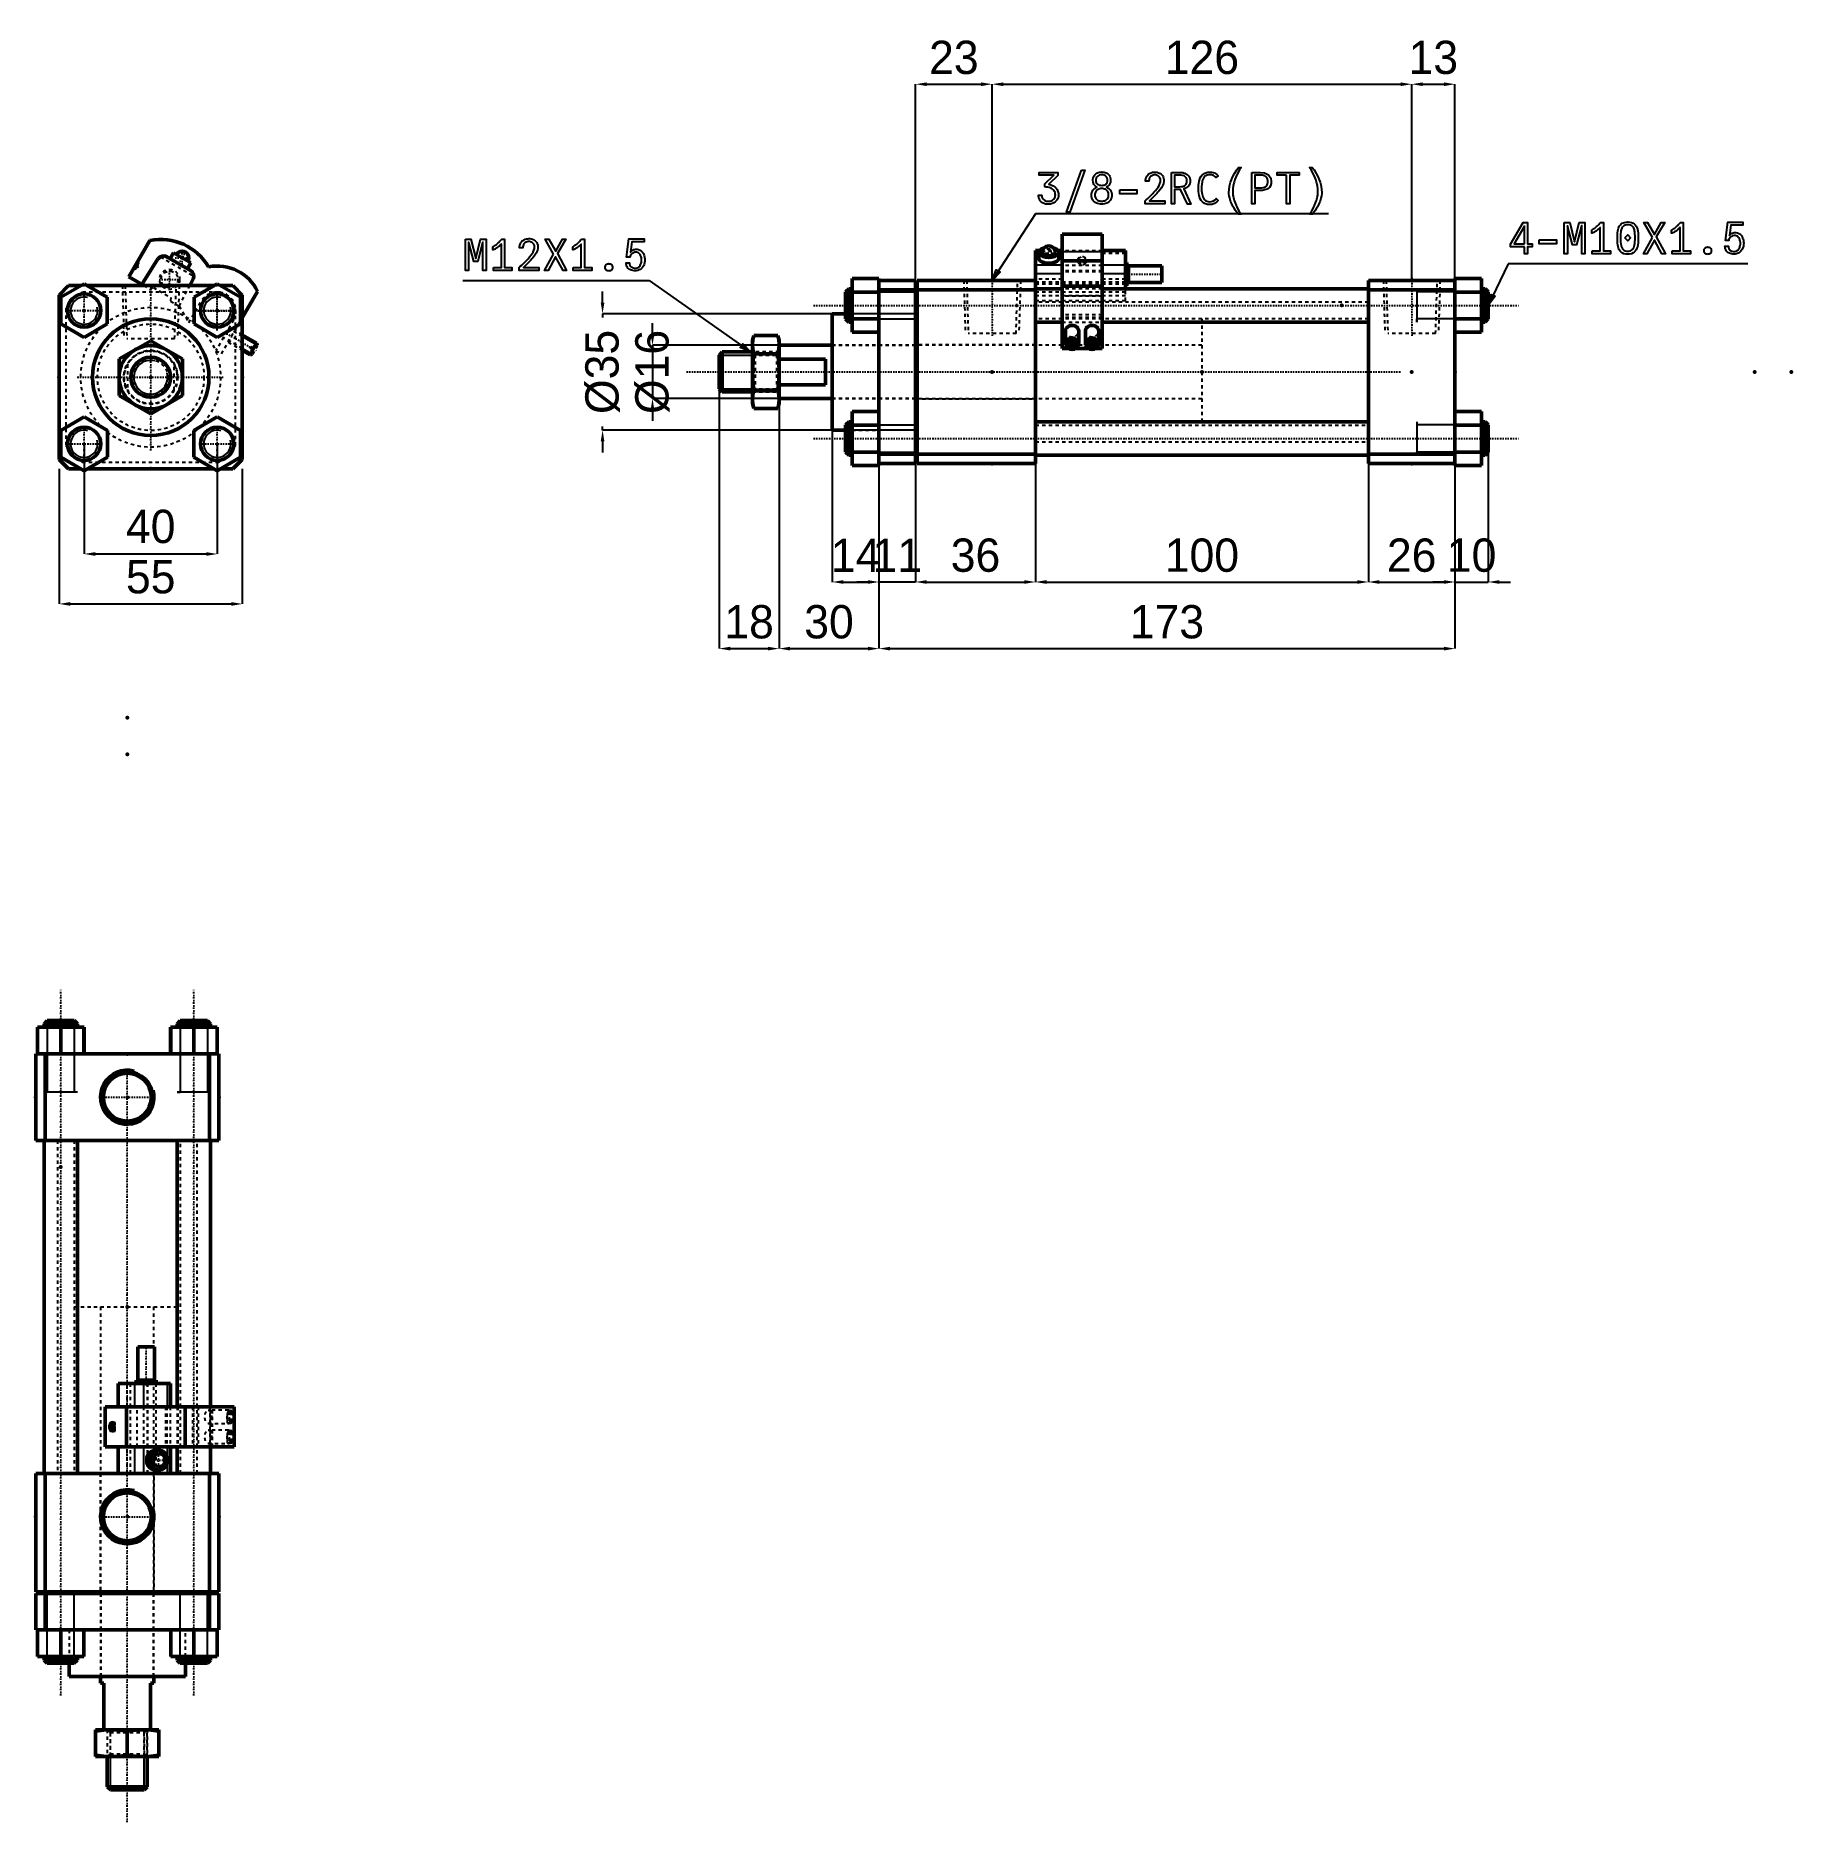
# Model space of a CAD drawing. Header units: millimetres. Extents: x -35 to 493, y -434 to 103.
import ezdxf

# ---------------------------------------------------------------- set-up
doc = ezdxf.new("R2010")
doc.units = ezdxf.units.MM
doc.linetypes.add('Center', pattern=[1.5, 0.45, -0.5, 0.05, -0.5])
doc.linetypes.add('Dashed', pattern=[2, 1, -1])
for name, color, linetype, lineweight in [('2d ConnectionPoints', 7, 'Continuous', 50), ('AM_0', 7, 'Continuous', 50), ('AM_4', 3, 'Continuous', 25), ('AM_5', 3, 'Continuous', 25), ('AM_7', 7, 'Center', 25), ('AM_9', 6, 'Dashed', 25)]:
    doc.layers.add(name, color=color, linetype=linetype, lineweight=lineweight)
doc.dimstyles.new('ISO-25', dxfattribs={"dimtxt": 2.5, "dimasz": 2.5, "dimexe": 1.25, "dimexo": 0.625, "dimtad": 1, "dimtxsty": 'Standard', "dimcen": 2.5, "dimadec": 0, "dimazin": 0, "dimtfac": 1, "dimtmove": 0, "dimatfit": 3, "dimfxl": 1, "dimarcsym": 0})

msp = doc.modelspace()

# ---------------------------------------------------------------- blocks, each defined once
blk = doc.blocks.new('1_mghc2JFS_0132_switch_0_in_MGHC2A70SDC3250T110A0_0')
at = {"layer": 'AM_0'}
for p, q in [((-0.26, 41.11), (-6.61, 30.11)), ((2.19, 35.53), (-2.71, 27.86)), ((11.96, 32.1), (4.88, 36.18)), ((6.82, 37.37), (5.82, 35.64)), ((12.02, 34.37), (6.82, 37.37)), ((11.02, 32.64), (12.02, 34.37)), ((-6.61, 30.11), (-2.08, 27.5)), ((11.73, 27.5), (12.73, 29.44)), ((27.5, 17.79), (32.1, 25.76)), ((31.87, 10.21), (27.5, 12.73)), ((27.5, 8.11), (29.87, 6.75)), ((30.62, 8.05), (29.87, 6.75)), ((29.87, 6.75), (30.45, 6.9)), ((30.62, 9.2), (30.12, 8.33)), ((30.99, 7.83), (30.12, 8.33)), ((30.99, 7.83), (30.45, 6.9)), ((30.62, 9.2), (31.49, 8.7)), ((31.87, 10.21), (31.12, 8.91)), ((32.02, 9.62), (31.49, 8.7)), ((32.02, 9.62), (31.87, 10.21))]:
    blk.add_line(p, q, dxfattribs=at)
for centre, radius, start, end in [((2.92, 24.61), 16.8, 30.5234, 100.9016), ((9.42, 35.87), 2, 330, 150), ((3.88, 34.45), 2, 60, 147.3974), ((19.98, 19.96), 13.44, 25.5646, 101.0894), ((10.96, 30.36), 2, 332.6026, 60)]:
    blk.add_arc(centre, radius, start, end, dxfattribs=at)
at = {"layer": 'AM_5', "linetype": 'Dashed'}
for p, q in [((27.5, 8.61), (21.79, 11.9)), ((27.5, 12.23), (23.36, 14.62))]:
    blk.add_line(p, q, dxfattribs=at)
at = {"layer": 'AM_5'}
for p, q in [((32.02, 9.62), (27.5, 12.23)), ((30.45, 6.9), (27.5, 8.61))]:
    blk.add_line(p, q, dxfattribs=at)
at = {"layer": 'AM_7'}
for p, q in [((10.52, 37.78), (8.32, 33.97)), ((9.42, 33.77), (9.42, 37.97)), ((-4.63, 33.59), (-4.15, 33.32)), ((5.67, 26.23), (5.67, 32.53)), ((7.32, 35.87), (11.52, 35.87)), ((2.52, 29.38), (8.82, 29.38)), ((19.98, 14.08), (19.98, 25.84)), ((14.1, 19.96), (25.86, 19.96)), ((22.14, 13.51), (31.67, 8.01))]:
    blk.add_line(p, q, dxfattribs=at)
at = {"layer": 'AM_9'}
for p, q in [((-5.26, 32.45), (-4.83, 32.2)), ((-4.28, 33.15), (-4.83, 32.2)), ((-3.84, 32.9), (-4.28, 33.15)), ((-3.53, 34.45), (-4.08, 33.5)), ((-3.64, 33.25), (-4.08, 33.5)), ((-3.53, 34.45), (-3.96, 34.7)), ((-3.84, 32.9), (-3.64, 33.25)), ((2.93, 36.15), (12.91, 30.39)), ((4.83, 36.1), (11.91, 32.01)), ((-2.08, 27.5), (-0.11, 26.36)), ((-0.11, 26.36), (0.82, 26.98)), ((0.82, 26.98), (6.02, 23.98)), ((8.55, 21.36), (11.73, 27.5)), ((6.02, 23.98), (5.95, 22.86)), ((5.95, 22.86), (8.55, 21.36)), ((11.43, 16.36), (15.13, 22.76)), ((8.55, 21.36), (11.43, 16.36)), ((24.82, 17.16), (19.58, 8.07)), ((21.31, 7.07), (27.5, 17.79)), ((27.5, 12.73), (25.31, 14)), ((19.58, 8.07), (21.31, 7.07)), ((23.31, 10.53), (27.5, 8.11))]:
    blk.add_line(p, q, dxfattribs=at)
for radius in [3, 2.5]:
    blk.add_circle((5.67, 29.38), radius, dxfattribs=at)
for centre, radius, start, end in [((3.83, 34.37), 2, 60, 116.633), ((10.91, 30.28), 2, 3.367, 60), ((19.98, 19.96), 5.6, 330, 150)]:
    blk.add_arc(centre, radius, start, end, dxfattribs=at)
blk = doc.blocks.new('2_HC_NUTM12X1_5_0_in_MGHC2A70SDC3250T110A0_0')
at = {"layer": 'AM_0'}
for p, q in [((-9.5, 5.48), (0, 10.97)), ((0, 10.97), (9.5, 5.48)), ((-9.5, -5.48), (-9.5, 5.48)), ((9.5, 5.48), (9.5, -5.48)), ((0, -10.97), (-9.5, -5.48)), ((9.5, -5.48), (0, -10.97))]:
    blk.add_line(p, q, dxfattribs=at)
blk.add_circle((0, 0), 9.5, dxfattribs=at)
at = {"layer": 'AM_9'}
blk.add_circle((0, 0), 5.19, dxfattribs=at)
blk = doc.blocks.new('3_A__SD__C_32_50_ROD_070_0_in_MGHC2A70SDC3250T110A0_0')
at = {"layer": 'AM_0'}
blk.add_circle((0, 0), 6, dxfattribs=at)
at = {"layer": 'AM_5'}
blk.add_arc((0, 0), 5.08, 75, 15, dxfattribs=at)
at = {"layer": 'AM_9'}
for p, q in [((-7, 3.87), (-7, -3.87)), ((7, -3.87), (7, 3.87))]:
    blk.add_line(p, q, dxfattribs=at)
blk.add_circle((0, 0), 8, dxfattribs=at)
blk = doc.blocks.new('4_A__SD_C_32_50_0__BODY__A70_0_in_MGHC2A70SDC3250T110A0_0')
at = {"layer": 'AM_0'}
for p, q in [((-24.67, 27.5), (-27.5, 24.67)), ((-20, 28.03), (-26.95, 24.01)), ((-20.91, 27.5), (-24.67, 27.5)), ((-13.05, 24.01), (-20, 28.03)), ((19.09, 27.5), (-19.09, 27.5)), ((20, 28.03), (13.05, 24.01)), ((26.95, 24.01), (20, 28.03)), ((24.67, 27.5), (20.91, 27.5)), ((27.5, 24.67), (24.67, 27.5)), ((-27.5, 24.67), (-27.5, -24.67)), ((-26.95, 24.01), (-26.95, 15.99)), ((-13.05, 15.99), (-13.05, 24.01)), ((13.05, 24.01), (13.05, 15.99)), ((26.95, 15.99), (26.95, 24.01)), ((27.5, -24.67), (27.5, 24.67)), ((-26.95, 15.99), (-20, 11.97)), ((-20, 11.97), (-13.05, 15.99)), ((13.05, 15.99), (20, 11.97)), ((20, 11.97), (26.95, 15.99)), ((-20, -11.92), (-27, -15.96)), ((-27, -15.96), (-27, -24.04)), ((-13, -15.96), (-20, -11.92)), ((-13, -24.04), (-13, -15.96)), ((20, -11.92), (13, -15.96)), ((13, -15.96), (13, -24.04)), ((27, -15.96), (20, -11.92)), ((27, -24.04), (27, -15.96)), ((-27.5, -24.67), (-24.67, -27.5)), ((-27, -24.04), (-20, -28.08)), ((-20, -28.08), (-13, -24.04)), ((13, -24.04), (20, -28.08)), ((20, -28.08), (27, -24.04)), ((24.67, -27.5), (27.5, -24.67)), ((-24.67, -27.5), (-21.01, -27.5)), ((-18.99, -27.5), (18.99, -27.5)), ((21.01, -27.5), (24.67, -27.5))]:
    blk.add_line(p, q, dxfattribs=at)
for centre, radius in [((-20, 20), 5), ((20, 20), 5), ((0, 0), 17.5), ((-20, -20), 5), ((20, -20), 5)]:
    blk.add_circle(centre, radius, dxfattribs=at)
at = {"layer": 'AM_5', "linetype": 'Dashed'}
for p, q in [((-8.53, 27.5), (-8.03, 11.5)), ((8.53, 27.5), (8.03, 11.5))]:
    blk.add_line(p, q, dxfattribs=at)
at = {"layer": 'AM_5'}
for centre in [(-20, 20), (20, 20), (-20, -20), (20, -20)]:
    blk.add_arc(centre, 4.08, 75, 15, dxfattribs=at)
at = {"layer": 'AM_7'}
for p, q in [((0, -22.05), (0, 28.3)), ((-20, 14.75), (-20, 25.25)), ((20, 14.75), (20, 25.25)), ((-25.25, 20), (-14.75, 20)), ((14.75, 20), (25.25, 20)), ((-22.05, 0), (22.05, 0)), ((-20, -25.25), (-20, -14.75)), ((20, -25.25), (20, -14.75)), ((-25.25, -20), (-14.75, -20)), ((14.75, -20), (25.25, -20))]:
    blk.add_line(p, q, dxfattribs=at)
at = {"layer": 'AM_9'}
for p, q in [((-20.91, 27.5), (-19.09, 27.5)), ((-7.67, 27.5), (-7.18, 11.5)), ((7.18, 11.5), (7.67, 27.5)), ((19.09, 27.5), (20.91, 27.5)), ((-20.55, 25.5), (-21.2, 24.86)), ((20.55, 25.5), (-20.55, 25.5)), ((21.2, 24.86), (20.55, 25.5)), ((-24.86, 21.2), (-25.5, 20.55)), ((-25.5, 20.55), (-25.5, -20.55)), ((25.5, 20.55), (24.86, 21.2)), ((25.5, -20.55), (25.5, 20.55)), ((7.18, 11.5), (-7.18, 11.5)), ((-25.5, -20.55), (-24.86, -21.2)), ((24.86, -21.2), (25.5, -20.55)), ((-21.2, -24.86), (-20.55, -25.5)), ((-20.55, -25.5), (20.55, -25.5)), ((20.55, -25.5), (21.2, -24.86)), ((-18.99, -27.5), (-21.01, -27.5)), ((21.01, -27.5), (18.99, -27.5))]:
    blk.add_line(p, q, dxfattribs=at)
for radius in [21, 16, 8.1, 7.9]:
    blk.add_circle((0, 0), radius, dxfattribs=at)
blk = doc.blocks.new('*D5')
at = {"layer": 'AM_5', "color": 0, "lineweight": -2}
for p, q in [((-20, -20), (-20, -53.08)), ((20, -20), (20, -53.08)), ((-16.67, -53.08), (16.67, -53.08))]:
    blk.add_line(p, q, dxfattribs=at)
at = {"layer": 'AM_5', "color": 0}
for points in [[(-16.67, -52.53), (-16.67, -53.64), (-20, -53.08)], [(16.67, -53.64), (16.67, -52.53), (20, -53.08)]]:
    blk.add_solid(points, dxfattribs=at)
at = {"layer": 'Defpoints', "color": 0}
for p in [(-20, -20), (20, -20), (20, -53.08)]:
    blk.add_point(p, dxfattribs=at)
at = {"layer": 'AM_5', "color": 0, "insert": (0, -44.87), "char_height": 10, "attachment_point": 5}
blk.add_mtext('40', dxfattribs=at)
blk = doc.blocks.new('*D6')
at = {"layer": 'AM_5', "color": 0, "lineweight": -2}
for p, q in [((-20, -20), (-20, -53.08)), ((20, -20), (20, -53.08)), ((-16.67, -53.08), (16.67, -53.08))]:
    blk.add_line(p, q, dxfattribs=at)
at = {"layer": 'AM_5', "color": 0}
for points in [[(-16.67, -52.53), (-16.67, -53.64), (-20, -53.08)], [(16.67, -53.64), (16.67, -52.53), (20, -53.08)]]:
    blk.add_solid(points, dxfattribs=at)
at = {"layer": 'Defpoints', "color": 0}
for p in [(-20, -20), (20, -20), (20, -53.08)]:
    blk.add_point(p, dxfattribs=at)
at = {"layer": 'AM_5', "color": 0, "insert": (0, -44.87), "char_height": 10, "attachment_point": 5}
blk.add_mtext('40', dxfattribs=at)
blk = doc.blocks.new('*D7')
at = {"layer": 'AM_5', "color": 0, "lineweight": -2}
for p, q in [((-27.5, -27.5), (-27.5, -68.08)), ((27.5, -27.5), (27.5, -68.08)), ((-24.17, -68.08), (24.17, -68.08))]:
    blk.add_line(p, q, dxfattribs=at)
at = {"layer": 'AM_5', "color": 0}
for points in [[(-24.17, -67.53), (-24.17, -68.64), (-27.5, -68.08)], [(24.17, -68.64), (24.17, -67.53), (27.5, -68.08)]]:
    blk.add_solid(points, dxfattribs=at)
at = {"layer": 'Defpoints', "color": 0}
for p in [(-27.5, -27.5), (27.5, -27.5), (27.5, -68.08)]:
    blk.add_point(p, dxfattribs=at)
at = {"layer": 'AM_5', "color": 0, "insert": (0, -59.98), "char_height": 10, "attachment_point": 5}
blk.add_mtext('55', dxfattribs=at)
blk = doc.blocks.new('1_mghc2JFS_0132_switch_0_in_MGHC2A70SDC3250T110A0_2')
at = {"layer": 'AM_0'}
for p, q in [((56, 41.41), (44, 41.41)), ((44, 7.07), (44, 41.41)), ((56, 7.07), (56, 41.41)), ((37.23, 36.45), (36, 36.45)), ((36, 27.5), (36, 36.45)), ((37, 35.87), (37, 34.14)), ((44, 36.45), (42.77, 36.45)), ((43, 34.14), (43, 35.87)), ((56, 33.4), (44, 33.4)), ((63, 36.45), (56, 36.45)), ((63, 25), (63, 36.45)), ((64, 32.38), (63, 32.38)), ((64, 32.38), (64, 26.38)), ((74, 31.88), (64, 31.88)), ((64, 26.88), (74, 26.88)), ((74, 31.88), (74, 26.88)), ((56, 25.76), (44, 25.76)), ((63, 26.38), (64, 26.38)), ((45, 12.26), (45, 8.76)), ((49, 8.76), (49, 12.26)), ((51, 12.26), (51, 8.76)), ((55, 8.76), (55, 12.26)), ((45.84, 7.07), (44, 7.07)), ((45.06, 9.2), (45.06, 8.91)), ((45.06, 8.91), (45.51, 8.7)), ((45.06, 8.33), (48.94, 8.33)), ((45.06, 8.33), (45.06, 8.05)), ((45.51, 7.83), (45.06, 8.05)), ((45.51, 8.7), (48.49, 8.7)), ((48.49, 7.83), (45.51, 7.83)), ((51.84, 7.07), (48.16, 7.07)), ((48.49, 8.7), (48.94, 8.91)), ((48.94, 8.05), (48.49, 7.83)), ((48.94, 9.2), (48.94, 8.91)), ((48.94, 8.33), (48.94, 8.05)), ((51.06, 9.2), (51.06, 8.91)), ((51.06, 8.91), (51.51, 8.7)), ((51.06, 8.33), (54.94, 8.33)), ((51.06, 8.33), (51.06, 8.05)), ((51.51, 7.83), (51.06, 8.05)), ((51.51, 8.7), (54.49, 8.7)), ((54.49, 7.83), (51.51, 7.83)), ((56, 7.07), (54.16, 7.07)), ((54.49, 8.7), (54.94, 8.91)), ((54.94, 8.05), (54.49, 7.83)), ((54.94, 9.2), (54.94, 8.91)), ((54.94, 8.33), (54.94, 8.05))]:
    blk.add_line(p, q, dxfattribs=at)
blk.add_arc((40, 35.87), 2, 0, 180, dxfattribs=at)
for centre, major_axis, ratio, start_param, end_param in [((40, 35.87), (-3, 0), 0.5, 5.246615, 10.461348), ((40, 34.14), (-3, 0), 0.5, 0, 3.141593), ((40, 35.87), (-2, 0), 0.5, 0, 3.141593), ((47, 12.26), (2, 0), 0.866025, 6.283185, 9.424778), ((53, 12.26), (2, 0), 0.866025, 0, 3.141593), ((47, 8.76), (-2, 0), 0.866025, 6.030505, 6.535866), ((47, 8.48), (-2, 0), 0.866025, 3.394273, 6.030505), ((47, 8.48), (-2, 0), 0.866025, 0.25268, 2.888912), ((47, 8.26), (-1.57, 0), 0.866025, 3.465602, 5.959176), ((47, 8.26), (-1.57, 0), 0.866025, 0.324009, 2.817583), ((47, 8.76), (-2, 0), 0.866025, 2.888912, 3.394273), ((53, 8.76), (-2, 0), 0.866025, 6.030505, 6.535866), ((53, 8.48), (-2, 0), 0.866025, 3.394273, 6.030505), ((53, 8.48), (-2, 0), 0.866025, 0.25268, 2.888912), ((53, 8.26), (-1.57, 0), 0.866025, 3.465602, 5.959176), ((53, 8.26), (-1.57, 0), 0.866025, 0.324009, 2.817583), ((53, 8.76), (-2, 0), 0.866025, 2.888912, 3.394273)]:
    blk.add_ellipse(centre, major_axis=major_axis, ratio=ratio, start_param=start_param, end_param=end_param, dxfattribs=at)
at = {"layer": 'AM_4'}
for p, q in [((37.07, 36.18), (36, 36.18)), ((44, 36.18), (42.93, 36.18)), ((63, 36.18), (56, 36.18)), ((44, 32.1), (36, 32.1)), ((44, 29.44), (36, 29.44)), ((63, 32.1), (56, 32.1)), ((63, 29.44), (56, 29.44))]:
    blk.add_line(p, q, dxfattribs=at)
at = {"layer": 'AM_7'}
blk.add_line((62.45, 29.38), (74.55, 29.38), dxfattribs=at)
at = {"layer": 'AM_9'}
for p, q in [((56, 41.11), (44, 41.11)), ((44, 35.53), (36, 35.53)), ((42.93, 36.18), (37.07, 36.18)), ((42.77, 36.45), (37.23, 36.45)), ((56, 36.37), (44, 36.37)), ((44, 36.15), (56, 36.15)), ((56, 36.1), (44, 36.1)), ((56, 33.15), (44, 33.15)), ((48.7, 33.58), (48.7, 33.08)), ((48.72, 33.5), (51.28, 33.5)), ((48.72, 33.25), (48.72, 33.5)), ((48.72, 33.25), (51.28, 33.25)), ((51.28, 33.15), (48.72, 33.15)), ((48.72, 32.9), (48.72, 33.15)), ((51.28, 32.9), (48.72, 32.9)), ((51.28, 33.25), (51.28, 33.5)), ((51.28, 32.9), (51.28, 33.15)), ((51.3, 33.08), (51.3, 33.58)), ((63, 35.53), (56, 35.53)), ((44, 27.86), (36, 27.86)), ((63, 26.98), (36, 26.98)), ((56, 32.01), (44, 32.01)), ((56, 30.39), (44, 30.39)), ((56, 30.11), (44, 30.11)), ((63, 27.86), (56, 27.86)), ((63, 26.36), (36, 26.36)), ((63, 23.98), (36, 23.98)), ((63, 22.86), (36, 22.86)), ((56, 25.56), (44, 25.56)), ((56, 22.76), (44, 22.76)), ((63, 21.36), (63, 25)), ((63, 21.36), (36, 21.36)), ((56, 17.16), (44, 17.16)), ((56, 16.36), (44, 16.36)), ((56, 8.07), (44, 8.07)), ((48.94, 9.2), (45.06, 9.2)), ((48.16, 7.07), (45.84, 7.07)), ((54.94, 9.2), (51.06, 9.2)), ((54.16, 7.07), (51.84, 7.07))]:
    blk.add_line(p, q, dxfattribs=at)
for centre, major_axis, ratio, start_param, end_param in [((40, 34.14), (-3, 0), 0.5, 3.141593, 6.283185), ((40, 35.87), (-2, 0), 0.5, 3.141593, 6.283185), ((40, 35.87), (-3, 0), 0.5, 4.178163, 5.246615), ((50, 33.08), (1.3, 0), 0.866025, 2.987133, 3.141593), ((50, 33.08), (1.3, 0), 0.866025, 3.141593, 3.296052), ((50, 33.33), (-1.3, 0), 0.866025, 3.296052, 6.128726), ((50, 33.33), (-1.3, 0), 0.866025, 0.15446, 2.987133), ((50, 33.08), (1.3, 0), 0.866025, 6.128726, 6.437645), ((47, 12.26), (2, 0), 0.866025, 3.141593, 6.283185), ((53, 12.26), (2, 0), 0.866025, 3.141593, 6.283185)]:
    blk.add_ellipse(centre, major_axis=major_axis, ratio=ratio, start_param=start_param, end_param=end_param, dxfattribs=at)
blk.add_ellipse((50, 33.58), major_axis=(-1.3, 0), ratio=0.866025, dxfattribs=at)
blk = doc.blocks.new('2_HC_NUTM12X1_5_0_in_MGHC2A70SDC3250T110A0_2')
at = {"layer": 'AM_0'}
for p, q in [((-48.61, 10.97), (-49, 9.5)), ((-48.61, 10.97), (-41.39, 10.97)), ((-41, 9.5), (-41.39, 10.97)), ((-49, 9.5), (-49, -9.5)), ((-48.61, 5.48), (-41.39, 5.48)), ((-41, 9.5), (-41, -9.5)), ((-49, -9.5), (-48.61, -10.97)), ((-48.61, -5.48), (-41.39, -5.48)), ((-41.39, -10.97), (-41, -9.5)), ((-48.61, -10.97), (-41.39, -10.97))]:
    blk.add_line(p, q, dxfattribs=at)
for points in [[(-48.61, 10.97), (-48.9, 9.6), (-49, 8.23)], [(-41, 8.23), (-41.1, 9.6), (-41.39, 10.97)], [(-49, 8.23), (-48.9, 6.86), (-48.61, 5.48)], [(-48.61, 5.48), (-48.9, 2.75), (-49, 0)], [(-41.39, 5.48), (-41.1, 6.85), (-41, 8.23)], [(-41, 0), (-41.11, 2.82), (-41.39, 5.48)], [(-49, 0), (-48.89, -2.82), (-48.61, -5.48)], [(-41.39, -5.48), (-41.1, -2.75), (-41, 0)], [(-48.61, -5.48), (-48.9, -6.85), (-49, -8.23)], [(-49, -8.23), (-48.9, -9.6), (-48.61, -10.97)], [(-41, -8.23), (-41.1, -6.86), (-41.39, -5.48)], [(-41.39, -10.97), (-41.1, -9.6), (-41, -8.23)]]:
    blk.add_lwpolyline(points, dxfattribs=at)
at = {"layer": 'AM_5', "linetype": 'Dashed'}
for p, q in [((-41, 6), (-49, 6)), ((-41, -6), (-49, -6))]:
    blk.add_line(p, q, dxfattribs=at)
at = {"layer": 'AM_9'}
for p, q in [((-48.19, 5.19), (-49, 6)), ((-41, 6), (-41.81, 5.19)), ((-41.81, 5.19), (-48.19, 5.19)), ((-48.19, 5.19), (-48.19, -5.19)), ((-41.81, 5.19), (-41.81, -5.19)), ((-49, -6), (-48.19, -5.19)), ((-48.19, -5.19), (-41.81, -5.19)), ((-41.81, -5.19), (-41, -6))]:
    blk.add_line(p, q, dxfattribs=at)
blk = doc.blocks.new('3_A__SD__C_32_50_ROD_070_0_in_MGHC2A70SDC3250T110A0_2')
at = {"layer": 'AM_0'}
for p, q in [((-58.08, 6), (-59, 5.08)), ((-49, 6), (-58.08, 6)), ((-58.08, 6), (-58.08, -6)), ((-25, 8), (-41, 8)), ((-59, 5.08), (-59, -5.08)), ((-27, 3.87), (-41, 3.87)), ((-27, -3.87), (-27, 3.87)), ((-59, -5.08), (-58.08, -6)), ((-27, -3.87), (-41, -3.87)), ((-58.08, -6), (-49, -6)), ((-41, -8), (-25, -8))]:
    blk.add_line(p, q, dxfattribs=at)
at = {"layer": 'AM_5', "linetype": 'Dashed'}
for p, q in [((-41, 6), (-41, 5.08)), ((-49, 5.08), (-41, 5.08)), ((-49, -5.08), (-41, -5.08)), ((-41, -6), (-41, -5.08))]:
    blk.add_line(p, q, dxfattribs=at)
at = {"layer": 'AM_5'}
for p, q in [((-59, 5.08), (-49, 5.08)), ((-59, -5.08), (-49, -5.08))]:
    blk.add_line(p, q, dxfattribs=at)
at = {"layer": 'AM_7'}
blk.add_line((-68.75, 0), (145.75, 0), dxfattribs=at)
at = {"layer": 'AM_9'}
for p, q in [((136, 16), (86, 16)), ((86, 16), (86, -16)), ((-41, 6), (-49, 6)), ((86, 8), (-25, 8)), ((-49, -6), (-41, -6)), ((-25, -8), (86, -8)), ((86, -16), (136, -16))]:
    blk.add_line(p, q, dxfattribs=at)
blk = doc.blocks.new('4_A__SD_C_32_50_0__BODY__A70_0_in_MGHC2A70SDC3250T110A0_2')
at = {"layer": 'AM_0'}
for p, q in [((-19, 28.03), (-11, 28.03)), ((-19, 11.97), (-19, 28.03)), ((-11, -28.08), (-11, 28.03)), ((0, 27.5), (-11, 27.5)), ((0, 27.5), (0, -27.5)), ((36, 27.5), (0.5, 27.5)), ((0.5, 27.5), (0.5, -27.5)), ((36, -27.5), (36, 27.5)), ((162, 27.5), (136, 27.5)), ((136, -27.5), (136, 27.5)), ((170, 28.03), (162, 28.03)), ((162, -28.08), (162, 28.03)), ((170, 11.97), (170, 28.03)), ((-20.08, 25), (-21, 24.08)), ((-21, 24.08), (-21, 15.92)), ((-19, 25), (-20.08, 25)), ((-20.08, 25), (-20.08, 15)), ((-19, 24.01), (-11, 24.01)), ((0, 24.67), (-11, 24.67)), ((0.5, 25.5), (0, 25.5)), ((0, 24.86), (0.5, 24.86)), ((36, 24.67), (0.5, 24.67)), ((44, 25), (36, 25)), ((136, 25), (56, 25)), ((162, 24.67), (136, 24.67)), ((170, 24.01), (162, 24.01)), ((171.08, 25), (170, 25)), ((172, 24.08), (171.08, 25)), ((171.08, 25), (171.08, 15)), ((172, 24.08), (172, 15.92)), ((-25, -17.5), (-25, 17.5)), ((-21, 17.5), (-25, 17.5)), ((0.5, 21.2), (0, 21.2)), ((0.5, 20.55), (0, 20.55)), ((-21, 15.92), (-20.08, 15)), ((-20.08, 15), (-19, 15)), ((-19, 15.99), (-11, 15.99)), ((-19, 11.97), (-11, 11.97)), ((36, 15), (44, 15)), ((56, 15), (136, 15)), ((170, 15.99), (162, 15.99)), ((170, 11.97), (162, 11.97)), ((170, 15), (171.08, 15)), ((171.08, 15), (172, 15.92)), ((-20.08, -15), (-21, -15.92)), ((-21, -15.92), (-21, -24.08)), ((-19, -15), (-20.08, -15)), ((-20.08, -15), (-20.08, -25)), ((-19, -11.92), (-11, -11.92)), ((-19, -28.08), (-19, -11.92)), ((-19, -15.96), (-11, -15.96)), ((136, -15), (36, -15)), ((170, -11.92), (162, -11.92)), ((170, -15.96), (162, -15.96)), ((170, -28.08), (170, -11.92)), ((171.08, -15), (170, -15)), ((172, -15.92), (171.08, -15)), ((171.08, -15), (171.08, -25)), ((172, -15.92), (172, -24.08)), ((-25, -17.5), (-21, -17.5)), ((0.5, -20.55), (0, -20.55)), ((0, -21.2), (0.5, -21.2)), ((-21, -24.08), (-20.08, -25)), ((-20.08, -25), (-19, -25)), ((-19, -24.04), (-11, -24.04)), ((0, -24.67), (-11, -24.67)), ((0.5, -24.86), (0, -24.86)), ((0.5, -25.5), (0, -25.5)), ((36, -24.67), (0.5, -24.67)), ((36, -25), (136, -25)), ((162, -24.67), (136, -24.67)), ((170, -24.04), (162, -24.04)), ((170, -25), (171.08, -25)), ((171.08, -25), (172, -24.08)), ((-19, -28.08), (-11, -28.08)), ((0, -27.5), (-11, -27.5)), ((36, -27.5), (0.5, -27.5)), ((162, -27.5), (136, -27.5)), ((170, -28.08), (162, -28.08))]:
    blk.add_line(p, q, dxfattribs=at)
at = {"layer": 'AM_5', "linetype": 'Dashed'}
for p, q in [((14.47, 27.5), (14.97, 11.5)), ((31.53, 27.5), (31.03, 11.5)), ((140.47, 27.5), (140.97, 11.5)), ((157.53, 27.5), (157.03, 11.5))]:
    blk.add_line(p, q, dxfattribs=at)
at = {"layer": 'AM_5'}
for p, q in [((-21, 24.08), (0.5, 24.08)), ((0.5, 25), (0.5, 24.08)), ((0.5, 25), (0.5, 15)), ((150.5, 25), (150.5, 24.08)), ((150.5, 25), (150.5, 15)), ((172, 24.08), (150.5, 24.08)), ((-21, 15.92), (0.5, 15.92)), ((0.5, 15), (0.5, 15.92)), ((172, 15.92), (150.5, 15.92)), ((150.5, 15), (150.5, 15.92)), ((-21, -15.92), (0.5, -15.92)), ((0.5, -15), (0.5, -15.92)), ((0.5, -15), (0.5, -25)), ((150.5, -15), (150.5, -15.92)), ((150.5, -15), (150.5, -25)), ((172, -15.92), (150.5, -15.92)), ((-21, -24.08), (0.5, -24.08)), ((0.5, -25), (0.5, -24.08)), ((172, -24.08), (150.5, -24.08)), ((150.5, -25), (150.5, -24.08))]:
    blk.add_line(p, q, dxfattribs=at)
at = {"layer": 'AM_7'}
for p, q in [((23, 28.3), (23, 10.7)), ((149, 28.3), (149, 10.7)), ((-30.65, 20), (181.65, 20)), ((-30.65, -20), (181.65, -20))]:
    blk.add_line(p, q, dxfattribs=at)
at = {"layer": 'AM_9'}
for p, q in [((15.33, 27.5), (15.82, 11.5)), ((30.18, 11.5), (30.67, 27.5)), ((141.33, 27.5), (141.82, 11.5)), ((156.18, 11.5), (156.67, 27.5)), ((56, 25), (44, 25)), ((-11, 17.5), (-21, 17.5)), ((136, 21), (36, 21)), ((30.18, 11.5), (15.82, 11.5)), ((136, 16), (36, 16)), ((44, 15), (56, 15)), ((156.18, 11.5), (141.82, 11.5)), ((0, 7.9), (-25, 7.9)), ((36, 8.1), (0, 8.1)), ((-25, -7.9), (0, -7.9)), ((0, -8.1), (36, -8.1)), ((36, -16), (136, -16)), ((-21, -17.5), (-11, -17.5)), ((36, -21), (136, -21))]:
    blk.add_line(p, q, dxfattribs=at)
blk = doc.blocks.new('*D27')
at = {"layer": 'AM_5', "color": 0, "lineweight": -2}
for p, q in [((204.71, 1.59), (204.71, -61.5)), ((218.71, 1.59), (218.71, -61.5)), ((208.04, -61.5), (215.38, -61.5))]:
    blk.add_line(p, q, dxfattribs=at)
at = {"layer": 'AM_5', "color": 0}
for points in [[(208.04, -60.94), (208.04, -62.05), (204.71, -61.5)], [(215.38, -62.05), (215.38, -60.94), (218.71, -61.5)]]:
    blk.add_solid(points, dxfattribs=at)
at = {"layer": 'Defpoints', "color": 0}
for p in [(204.71, 1.59), (218.71, 1.59), (218.71, -61.5)]:
    blk.add_point(p, dxfattribs=at)
at = {"layer": 'AM_5', "color": 0, "insert": (211.71, -53.5), "char_height": 10, "attachment_point": 5}
blk.add_mtext('14', dxfattribs=at)
blk = doc.blocks.new('*D28')
at = {"layer": 'AM_5', "color": 0, "lineweight": -2}
for p, q in [((229.71, 1.59), (229.71, -61.5)), ((265.71, 1.59), (265.71, -61.5)), ((233.04, -61.5), (262.38, -61.5))]:
    blk.add_line(p, q, dxfattribs=at)
at = {"layer": 'AM_5', "color": 0}
for points in [[(233.04, -60.94), (233.04, -62.05), (229.71, -61.5)], [(262.38, -62.05), (262.38, -60.94), (265.71, -61.5)]]:
    blk.add_solid(points, dxfattribs=at)
at = {"layer": 'Defpoints', "color": 0}
for p in [(229.71, 1.59), (265.71, 1.59), (265.71, -61.5)]:
    blk.add_point(p, dxfattribs=at)
at = {"layer": 'AM_5', "color": 0, "insert": (247.71, -53.5), "char_height": 10, "attachment_point": 5}
blk.add_mtext('36', dxfattribs=at)
blk = doc.blocks.new('*D29')
at = {"layer": 'AM_5', "color": 0, "lineweight": -2}
for p, q in [((365.71, 1.59), (365.71, -61.5)), ((391.71, 1.59), (391.71, -61.5)), ((369.04, -61.5), (388.38, -61.5))]:
    blk.add_line(p, q, dxfattribs=at)
at = {"layer": 'AM_5', "color": 0}
for points in [[(369.04, -60.94), (369.04, -62.05), (365.71, -61.5)], [(388.38, -62.05), (388.38, -60.94), (391.71, -61.5)]]:
    blk.add_solid(points, dxfattribs=at)
at = {"layer": 'Defpoints', "color": 0}
for p in [(365.71, 1.59), (391.71, 1.59), (391.71, -61.5)]:
    blk.add_point(p, dxfattribs=at)
at = {"layer": 'AM_5', "color": 0, "insert": (378.71, -53.5), "char_height": 10, "attachment_point": 5}
blk.add_mtext('26', dxfattribs=at)
blk = doc.blocks.new('*D30')
at = {"layer": 'AM_5', "color": 0, "lineweight": -2}
for p, q in [((229.71, 1.59), (229.71, 88)), ((233.04, 88), (249.38, 88)), ((252.71, 29.09), (252.71, 88))]:
    blk.add_line(p, q, dxfattribs=at)
at = {"layer": 'AM_5', "color": 0}
for points in [[(233.04, 88.55), (233.04, 87.44), (229.71, 88)], [(249.38, 87.44), (249.38, 88.55), (252.71, 88)]]:
    blk.add_solid(points, dxfattribs=at)
at = {"layer": 'Defpoints', "color": 0}
for p in [(252.71, 88), (252.71, 29.09), (229.71, 1.59)]:
    blk.add_point(p, dxfattribs=at)
at = {"layer": 'AM_5', "color": 0, "insert": (241.21, 96), "char_height": 10, "attachment_point": 5}
blk.add_mtext('23', dxfattribs=at)
blk = doc.blocks.new('*D31')
at = {"layer": 'AM_5', "color": 0, "lineweight": -2}
for p, q in [((170.71, 1.59), (170.71, -81.5)), ((188.71, 1.59), (188.71, -81.5)), ((174.04, -81.5), (185.38, -81.5))]:
    blk.add_line(p, q, dxfattribs=at)
at = {"layer": 'AM_5', "color": 0}
for points in [[(174.04, -80.94), (174.04, -82.05), (170.71, -81.5)], [(185.38, -82.05), (185.38, -80.94), (188.71, -81.5)]]:
    blk.add_solid(points, dxfattribs=at)
at = {"layer": 'Defpoints', "color": 0}
for p in [(170.71, 1.59), (188.71, 1.59), (188.71, -81.5)]:
    blk.add_point(p, dxfattribs=at)
at = {"layer": 'AM_5', "color": 0, "insert": (179.71, -73.5), "char_height": 10, "attachment_point": 5}
blk.add_mtext('18', dxfattribs=at)
blk = doc.blocks.new('*D32')
at = {"layer": 'AM_5', "color": 0, "lineweight": -2}
for p, q in [((252.71, 29.09), (252.71, 88)), ((256.04, 88), (375.38, 88)), ((378.71, 29.09), (378.71, 88))]:
    blk.add_line(p, q, dxfattribs=at)
at = {"layer": 'AM_5', "color": 0}
for points in [[(256.04, 88.55), (256.04, 87.44), (252.71, 88)], [(375.38, 87.44), (375.38, 88.55), (378.71, 88)]]:
    blk.add_solid(points, dxfattribs=at)
at = {"layer": 'Defpoints', "color": 0}
for p in [(378.71, 88), (252.71, 29.09), (378.71, 29.09)]:
    blk.add_point(p, dxfattribs=at)
at = {"layer": 'AM_5', "color": 0, "insert": (315.71, 96), "char_height": 10, "attachment_point": 5}
blk.add_mtext('126', dxfattribs=at)
blk = doc.blocks.new('*D33')
at = {"layer": 'AM_5', "color": 0, "lineweight": -2}
for p, q in [((150.71, 12.92), (150.71, 16.25)), ((188.71, 9.59), (150.71, 9.59)), ((150.71, 9.59), (150.71, -6.41)), ((188.71, -6.41), (150.71, -6.41)), ((150.71, -9.75), (150.71, -13.08))]:
    blk.add_line(p, q, dxfattribs=at)
at = {"layer": 'AM_5', "color": 0}
for points in [[(150.15, 12.92), (151.26, 12.92), (150.71, 9.59)], [(151.26, -9.75), (150.15, -9.75), (150.71, -6.41)]]:
    blk.add_solid(points, dxfattribs=at)
at = {"layer": 'Defpoints', "color": 0}
for p in [(188.71, 9.59), (150.71, -6.41), (188.71, -6.41)]:
    blk.add_point(p, dxfattribs=at)
at = {"layer": 'AM_5', "color": 0, "insert": (150.71, 1.59), "char_height": 10, "attachment_point": 5, "rotation": 90}
blk.add_mtext('Ø16', dxfattribs=at)
blk = doc.blocks.new('*D34')
at = {"layer": 'AM_5', "color": 0, "lineweight": -2}
for p, q in [((265.71, 1.59), (265.71, -61.5)), ((365.71, 1.59), (365.71, -61.5)), ((269.04, -61.5), (362.38, -61.5))]:
    blk.add_line(p, q, dxfattribs=at)
at = {"layer": 'AM_5', "color": 0}
for points in [[(269.04, -60.94), (269.04, -62.05), (265.71, -61.5)], [(362.38, -62.05), (362.38, -60.94), (365.71, -61.5)]]:
    blk.add_solid(points, dxfattribs=at)
at = {"layer": 'Defpoints', "color": 0}
for p in [(265.71, 1.59), (365.71, 1.59), (365.71, -61.5)]:
    blk.add_point(p, dxfattribs=at)
at = {"layer": 'AM_5', "color": 0, "insert": (315.71, -53.5), "char_height": 10, "attachment_point": 5}
blk.add_mtext('100', dxfattribs=at)
blk = doc.blocks.new('*D35')
at = {"layer": 'AM_5', "color": 0, "lineweight": -2}
for p, q in [((218.71, 1.59), (218.71, -81.5)), ((391.71, 1.59), (391.71, -81.5)), ((222.04, -81.5), (388.38, -81.5))]:
    blk.add_line(p, q, dxfattribs=at)
at = {"layer": 'AM_5', "color": 0}
for points in [[(222.04, -80.94), (222.04, -82.05), (218.71, -81.5)], [(388.38, -82.05), (388.38, -80.94), (391.71, -81.5)]]:
    blk.add_solid(points, dxfattribs=at)
at = {"layer": 'Defpoints', "color": 0}
for p in [(218.71, 1.59), (391.71, 1.59), (391.71, -81.5)]:
    blk.add_point(p, dxfattribs=at)
at = {"layer": 'AM_5', "color": 0, "insert": (305.21, -73.5), "char_height": 10, "attachment_point": 5}
blk.add_mtext('173', dxfattribs=at)
blk = doc.blocks.new('*D36')
at = {"layer": 'AM_5', "color": 0, "lineweight": -2}
for p, q in [((218.71, 1.59), (218.71, -61.5)), ((229.71, 1.59), (229.71, -61.5)), ((215.38, -61.5), (212.04, -61.5)), ((229.71, -61.5), (218.71, -61.5)), ((233.04, -61.5), (236.38, -61.5))]:
    blk.add_line(p, q, dxfattribs=at)
at = {"layer": 'AM_5', "color": 0}
for points in [[(215.38, -62.05), (215.38, -60.94), (218.71, -61.5)], [(233.04, -60.94), (233.04, -62.05), (229.71, -61.5)]]:
    blk.add_solid(points, dxfattribs=at)
at = {"layer": 'Defpoints', "color": 0}
for p in [(218.71, 1.59), (229.71, 1.59), (218.71, -61.5)]:
    blk.add_point(p, dxfattribs=at)
at = {"layer": 'AM_5', "color": 0, "insert": (224.21, -53.5), "char_height": 10, "attachment_point": 5}
blk.add_mtext('11', dxfattribs=at)
blk = doc.blocks.new('*D37')
at = {"layer": 'AM_5', "color": 0, "lineweight": -2}
for p, q in [((135.71, 22.42), (135.71, 25.75)), ((229.71, 19.09), (135.71, 19.09)), ((135.71, 19.09), (135.71, 17.92)), ((135.71, -15.91), (135.71, -14.75)), ((229.71, -15.91), (135.71, -15.91)), ((135.71, -19.25), (135.71, -22.58))]:
    blk.add_line(p, q, dxfattribs=at)
at = {"layer": 'AM_5', "color": 0}
for points in [[(135.15, 22.42), (136.26, 22.42), (135.71, 19.09)], [(136.26, -19.25), (135.15, -19.25), (135.71, -15.91)]]:
    blk.add_solid(points, dxfattribs=at)
at = {"layer": 'Defpoints', "color": 0}
for p in [(229.71, 19.09), (135.71, -15.91), (229.71, -15.91)]:
    blk.add_point(p, dxfattribs=at)
at = {"layer": 'AM_5', "color": 0, "insert": (135.71, 1.59), "char_height": 10, "attachment_point": 5, "rotation": 90}
blk.add_mtext('Ø35', dxfattribs=at)
blk = doc.blocks.new('*D38')
at = {"layer": 'AM_5', "color": 0, "lineweight": -2}
for p, q in [((378.71, 29.09), (378.71, 88)), ((382.04, 88), (388.38, 88)), ((391.71, 1.59), (391.71, 88))]:
    blk.add_line(p, q, dxfattribs=at)
at = {"layer": 'AM_5', "color": 0}
for points in [[(382.04, 88.55), (382.04, 87.44), (378.71, 88)], [(388.38, 87.44), (388.38, 88.55), (391.71, 88)]]:
    blk.add_solid(points, dxfattribs=at)
at = {"layer": 'Defpoints', "color": 0}
for p in [(391.71, 88), (378.71, 29.09), (391.71, 1.59)]:
    blk.add_point(p, dxfattribs=at)
at = {"layer": 'AM_5', "color": 0, "insert": (385.21, 96), "char_height": 10, "attachment_point": 5}
blk.add_mtext('13', dxfattribs=at)
blk = doc.blocks.new('*D39')
at = {"layer": 'AM_5', "color": 0, "lineweight": -2}
for p, q in [((391.71, 1.59), (391.71, -61.5)), ((401.71, -18.41), (401.71, -61.5)), ((388.38, -61.5), (385.04, -61.5)), ((391.71, -61.5), (401.71, -61.5)), ((405.04, -61.5), (408.38, -61.5))]:
    blk.add_line(p, q, dxfattribs=at)
at = {"layer": 'AM_5', "color": 0}
for points in [[(388.38, -62.05), (388.38, -60.94), (391.71, -61.5)], [(405.04, -60.94), (405.04, -62.05), (401.71, -61.5)]]:
    blk.add_solid(points, dxfattribs=at)
at = {"layer": 'Defpoints', "color": 0}
for p in [(391.71, 1.59), (401.71, -18.41), (401.71, -61.5)]:
    blk.add_point(p, dxfattribs=at)
at = {"layer": 'AM_5', "color": 0, "insert": (396.71, -53.5), "char_height": 10, "attachment_point": 5}
blk.add_mtext('10', dxfattribs=at)
blk = doc.blocks.new('*D40')
at = {"layer": 'AM_5', "color": 0, "lineweight": -2}
for p, q in [((188.71, 1.59), (188.71, -81.5)), ((218.71, 1.59), (218.71, -81.5)), ((192.04, -81.5), (215.38, -81.5))]:
    blk.add_line(p, q, dxfattribs=at)
at = {"layer": 'AM_5', "color": 0}
for points in [[(192.04, -80.94), (192.04, -82.05), (188.71, -81.5)], [(215.38, -82.05), (215.38, -80.94), (218.71, -81.5)]]:
    blk.add_solid(points, dxfattribs=at)
at = {"layer": 'Defpoints', "color": 0}
for p in [(188.71, 1.59), (218.71, 1.59), (218.71, -81.5)]:
    blk.add_point(p, dxfattribs=at)
at = {"layer": 'AM_5', "color": 0, "insert": (203.71, -73.5), "char_height": 10, "attachment_point": 5}
blk.add_mtext('30', dxfattribs=at)
blk = doc.blocks.new('1_mghc2JFS_0132_switch_0_in_MGHC2A70SDC3250T110A0_4')
at = {"layer": 'AM_0'}
for p, q in [((3.17, 74), (8.17, 74)), ((3.17, 74), (3.17, 64)), ((8.17, 64), (8.17, 74)), ((12.96, 63), (-2.71, 63)), ((-2.71, 63), (-2.71, 56)), ((2.67, 64), (8.67, 64)), ((2.67, 64), (2.67, 63)), ((8.67, 63), (8.67, 64)), ((12.96, 56), (12.96, 63)), ((32.1, 56), (-6.61, 56)), ((-6.61, 56), (-6.61, 44)), ((-0.26, 56), (-0.26, 44)), ((17.39, 56), (17.39, 44)), ((32.1, 56), (32.1, 44)), ((-4.28, 51.12), (-4.28, 48.88)), ((-4.08, 49.26), (-4.08, 50.74)), ((32.1, 44), (-6.61, 44)), ((-2.71, 44), (-2.71, 36)), ((9.42, 43), (8.42, 43)), ((12.96, 36), (12.96, 44)), ((12.96, 36), (-2.71, 36)), ((8.42, 37), (9.42, 37))]:
    blk.add_line(p, q, dxfattribs=at)
blk.add_arc((9.42, 40), 2, 270, 90, dxfattribs=at)
for centre, major_axis, ratio in [((-4.61, 50), (0, -1.3), 0.5), ((9.42, 40), (0, 3), 0.866025)]:
    blk.add_ellipse(centre, major_axis=major_axis, ratio=ratio, dxfattribs=at)
for centre, major_axis, ratio, start_param, end_param in [((-4.18, 50), (0, -1.3), 0.5, 3.481168, 5.94361), ((8.42, 40), (0, 3), 0.866025, 6.283185, 9.424778), ((9.42, 40), (0, 2), 0.866025, 6.283185, 9.424778)]:
    blk.add_ellipse(centre, major_axis=major_axis, ratio=ratio, start_param=start_param, end_param=end_param, dxfattribs=at)
at = {"layer": 'AM_4'}
for p, q in [((2.19, 63), (2.19, 56)), ((4.88, 63), (4.88, 56)), ((11.96, 63), (11.96, 56)), ((2.19, 44), (2.19, 36)), ((4.88, 44), (4.88, 36)), ((11.96, 44), (11.96, 40.63)), ((11.96, 39.37), (11.96, 36))]:
    blk.add_line(p, q, dxfattribs=at)
at = {"layer": 'AM_7'}
for p, q in [((5.67, 62.45), (5.67, 74.55)), ((7.32, 40), (11.52, 40)), ((9.42, 37.9), (9.42, 42.1))]:
    blk.add_line(p, q, dxfattribs=at)
at = {"layer": 'AM_9'}
for p, q in [((-0.11, 63), (-0.11, 36)), ((0.82, 63), (0.82, 36)), ((5.95, 63), (5.95, 36)), ((6.02, 63), (6.02, 36)), ((8.55, 63), (8.55, 36)), ((12.73, 63), (12.73, 56)), ((2.93, 44), (2.93, 56)), ((4.83, 56), (4.83, 44)), ((11.43, 56), (11.43, 44)), ((11.91, 56), (11.91, 44)), ((12.91, 56), (12.91, 44)), ((15.13, 56), (15.13, 44)), ((19.58, 56), (19.58, 44)), ((21.31, 56), (21.31, 44)), ((30.37, 55), (24.31, 55)), ((24.82, 56), (24.82, 44)), ((25.58, 44), (25.58, 56)), ((30.12, 51.06), (30.12, 54.94)), ((30.12, 54.94), (30.62, 54.94)), ((30.62, 54.94), (30.99, 54.49)), ((30.62, 54.94), (30.62, 51.06)), ((30.62, 54.94), (31.12, 54.94)), ((30.99, 54.49), (30.99, 51.51)), ((31.49, 54.49), (31.12, 54.94)), ((31.69, 54.28), (31.44, 54.63)), ((31.49, 51.51), (31.49, 54.49)), ((-3.74, 51.3), (-4.61, 51.3)), ((-4.61, 48.7), (-3.74, 48.7)), ((-4.28, 51.28), (-4.28, 51.12)), ((-3.64, 51.28), (-4.28, 51.28)), ((-4.28, 48.88), (-4.28, 48.72)), ((-3.64, 48.72), (-4.28, 48.72)), ((-4.08, 50.74), (-4.08, 51.28)), ((-4.08, 48.72), (-4.08, 49.26)), ((-3.84, 51.28), (-3.84, 48.72)), ((-3.64, 48.72), (-3.64, 51.28)), ((24.31, 51), (30.37, 51)), ((30.37, 49), (24.31, 49)), ((30.12, 51.06), (30.62, 51.06)), ((30.12, 45.06), (30.12, 48.94)), ((30.12, 48.94), (30.62, 48.94)), ((30.99, 51.51), (30.62, 51.06)), ((30.62, 51.06), (31.12, 51.06)), ((30.62, 48.94), (30.99, 48.49)), ((30.62, 48.94), (30.62, 45.06)), ((30.62, 48.94), (31.12, 48.94)), ((30.99, 48.49), (30.99, 45.51)), ((31.12, 51.06), (31.49, 51.51)), ((31.49, 48.49), (31.12, 48.94)), ((31.44, 51.37), (31.69, 51.72)), ((31.69, 48.28), (31.44, 48.63)), ((31.49, 45.51), (31.49, 48.49)), ((12.73, 44), (12.73, 36)), ((24.31, 45), (30.37, 45)), ((30.12, 45.06), (30.62, 45.06)), ((30.99, 45.51), (30.62, 45.06)), ((30.62, 45.06), (31.12, 45.06)), ((31.12, 45.06), (31.49, 45.51)), ((31.44, 45.37), (31.69, 45.72)), ((11.96, 40.63), (11.96, 39.37))]:
    blk.add_line(p, q, dxfattribs=at)
for centre in [(24.31, 53), (24.31, 47)]:
    blk.add_ellipse(centre, major_axis=(0, 2), ratio=0.5, dxfattribs=at)
for centre, major_axis, ratio, start_param, end_param in [((30.87, 53), (0, -2), 0.5, 3.394273, 6.030505), ((30.37, 53), (0, -2), 0.5, 2.888912, 3.394273), ((31.24, 53), (0, -1.57), 0.5, 3.465602, 5.959176), ((30.87, 53), (0, -2), 0.5, 0.25268, 2.888912), ((31.24, 53), (0, -1.57), 0.5, 0.324009, 2.817583), ((-4.18, 50), (0, -1.3), 0.5, 3.296052, 3.481168), ((-4.18, 50), (0, -1.3), 0.5, 5.94361, 6.128726), ((-4.18, 50), (0, -1.3), 0.5, 0.15446, 2.987133), ((-3.74, 50), (0, 1.3), 0.5, 6.128726, 6.437645), ((-3.74, 50), (0, 1.3), 0.5, 2.987133, 3.296052), ((30.87, 47), (0, -2), 0.5, 3.394273, 6.030505), ((30.37, 53), (0, -2), 0.5, 6.030505, 6.535866), ((30.37, 47), (0, -2), 0.5, 2.888912, 3.394273), ((31.24, 47), (0, -1.57), 0.5, 3.465602, 5.959176), ((30.87, 47), (0, -2), 0.5, 0.25268, 2.888912), ((31.24, 47), (0, -1.57), 0.5, 0.324009, 2.817583), ((8.42, 40), (0, 3), 0.866025, 3.141593, 6.283185), ((30.37, 47), (0, -2), 0.5, 6.030505, 6.535866), ((9.42, 40), (0, 2), 0.866025, 3.141593, 6.283185)]:
    blk.add_ellipse(centre, major_axis=major_axis, ratio=ratio, start_param=start_param, end_param=end_param, dxfattribs=at)
blk = doc.blocks.new('2_HC_NUTM12X1_5_0_in_MGHC2A70SDC3250T110A0_4')
at = {"layer": 'AM_0'}
for p, q in [((-9.5, -41), (9.5, -41)), ((-9.5, -49), (-9.5, -41)), ((0, -48.61), (0, -41.39)), ((9.5, -41), (9.5, -49)), ((-9.5, -49), (9.5, -49))]:
    blk.add_line(p, q, dxfattribs=at)
for points in [[(-4.75, -41), (-5.94, -41.03), (-7.12, -41.1), (-9.5, -41.39)], [(0, -41.39), (-2.36, -41.1), (-3.56, -41.03), (-4.75, -41)], [(4.75, -41), (3.56, -41.03), (2.37, -41.1), (0, -41.39)], [(9.5, -41.39), (7.14, -41.1), (5.94, -41.03), (4.75, -41)], [(-9.5, -48.61), (-7.14, -48.9), (-5.94, -48.97), (-4.75, -49)], [(-4.75, -49), (-3.56, -48.97), (-2.37, -48.9), (0, -48.61)], [(0, -48.61), (2.36, -48.9), (3.56, -48.97), (4.75, -49)], [(4.75, -49), (5.94, -48.97), (7.12, -48.9), (9.5, -48.61)]]:
    blk.add_lwpolyline(points, dxfattribs=at)
at = {"layer": 'AM_5', "linetype": 'Dashed'}
for p, q in [((-6, -41), (-6, -49)), ((6, -41), (6, -49))]:
    blk.add_line(p, q, dxfattribs=at)
at = {"layer": 'AM_9'}
for p, q in [((-6, -41), (-5.19, -41.81)), ((-5.19, -41.81), (-5.19, -48.19)), ((-5.19, -41.81), (5.19, -41.81)), ((5.19, -41.81), (6, -41)), ((5.19, -48.19), (5.19, -41.81)), ((-5.19, -48.19), (-6, -49)), ((-5.19, -48.19), (5.19, -48.19)), ((6, -49), (5.19, -48.19))]:
    blk.add_line(p, q, dxfattribs=at)
blk = doc.blocks.new('3_A__SD__C_32_50_ROD_070_0_in_MGHC2A70SDC3250T110A0_4')
at = {"layer": 'AM_0'}
for p, q in [((-8, -25), (-8, -27)), ((8, -27), (8, -25)), ((-7, -27), (-8, -27)), ((-7, -27), (-7, -41)), ((7, -27), (7, -41)), ((8, -27), (7, -27)), ((-6, -49), (-6, -58.08)), ((6, -58.08), (6, -49)), ((-6, -58.08), (6, -58.08)), ((-6, -58.08), (-5.08, -59)), ((-5.08, -59), (5.08, -59)), ((5.08, -59), (6, -58.08))]:
    blk.add_line(p, q, dxfattribs=at)
at = {"layer": 'AM_5', "linetype": 'Dashed'}
for p, q in [((-6, -41), (-5.08, -41)), ((-5.08, -49), (-5.08, -41)), ((5.08, -49), (5.08, -41)), ((6, -41), (5.08, -41))]:
    blk.add_line(p, q, dxfattribs=at)
at = {"layer": 'AM_5'}
for p, q in [((-5.08, -59), (-5.08, -49)), ((5.08, -59), (5.08, -49))]:
    blk.add_line(p, q, dxfattribs=at)
at = {"layer": 'AM_9'}
for p, q in [((-16, 136), (-16, 86)), ((16, 86), (16, 136)), ((-16, 86), (16, 86)), ((-8, 86), (-8, -25)), ((8, -25), (8, 86)), ((-6, -41), (-6, -49)), ((6, -49), (6, -41))]:
    blk.add_line(p, q, dxfattribs=at)
blk = doc.blocks.new('4_A__SD_C_32_50_0__BODY__A70_0_in_MGHC2A70SDC3250T110A0_4')
at = {"layer": 'AM_0'}
for p, q in [((-24.08, 172), (-25, 171.08)), ((-24.08, 172), (-15.92, 172)), ((-15, 171.08), (-15.92, 172)), ((15.92, 172), (15, 171.08)), ((15.92, 172), (24.08, 172)), ((25, 171.08), (24.08, 172)), ((-13, 170), (-27, 170)), ((-27, 170), (-27, 162)), ((-26.95, 170), (-26.95, 162)), ((-25, 171.08), (-25, 170)), ((-25, 171.08), (-15, 171.08)), ((-20, 170), (-20, 162)), ((-15, 170), (-15, 171.08)), ((-13.05, 170), (-13.05, 162)), ((-13, 170), (-13, 162)), ((27, 170), (13, 170)), ((13, 170), (13, 162)), ((13.05, 170), (13.05, 162)), ((15, 171.08), (25, 171.08)), ((15, 171.08), (15, 170)), ((20, 170), (20, 162)), ((25, 170), (25, 171.08)), ((26.95, 170), (26.95, 162)), ((27, 170), (27, 162)), ((-27.5, 162), (-27.5, 136)), ((27.5, 162), (-27.5, 162)), ((-24.67, 162), (-24.67, 136)), ((24.67, 162), (24.67, 136)), ((27.5, 162), (27.5, 136)), ((27.5, 136), (-27.5, 136)), ((-25, 136), (-25, 36)), ((-15, 36), (-15, 136)), ((15, 136), (15, 56)), ((25, 56), (25, 136)), ((15, 44), (15, 36)), ((25, 36), (25, 44)), ((-27.5, 36), (-27.5, 0.5)), ((-2.71, 36), (-27.5, 36)), ((-24.67, 36), (-24.67, 0.5)), ((27.5, 36), (12.96, 36)), ((24.67, 36), (24.67, 0.5)), ((27.5, 36), (27.5, 0.5)), ((-27.5, 0.5), (27.5, 0.5)), ((-27.5, 0), (-27.5, -11)), ((-27.5, 0), (27.5, 0)), ((-25.5, 0.5), (-25.5, 0)), ((-24.86, 0), (-24.86, 0.5)), ((-24.67, 0), (-24.67, -11)), ((-21.2, 0.5), (-21.2, 0)), ((-20.55, 0.5), (-20.55, 0)), ((20.55, 0.5), (20.55, 0)), ((21.2, 0), (21.2, 0.5)), ((24.67, 0), (24.67, -11)), ((24.86, 0.5), (24.86, 0)), ((25.5, 0.5), (25.5, 0)), ((27.5, 0), (27.5, -11)), ((27.5, -11), (-27.5, -11)), ((-27, -19), (-27, -11)), ((-26.95, -19), (-26.95, -11)), ((-20, -19), (-20, -11)), ((-13.05, -19), (-13.05, -11)), ((13.05, -19), (13.05, -11)), ((20, -19), (20, -11)), ((26.95, -19), (26.95, -11)), ((27, -19), (27, -11)), ((-13.05, -19), (-27, -19)), ((-25, -19), (-25, -20.08)), ((-25, -20.08), (-24.08, -21)), ((-25, -20.08), (-15, -20.08)), ((-24.08, -21), (-15.92, -21)), ((-17.5, -21), (-17.5, -25)), ((-15.92, -21), (-15, -20.08)), ((-15, -20.08), (-15, -19)), ((27, -19), (13.05, -19)), ((15, -19), (15, -20.08)), ((15, -20.08), (25, -20.08)), ((15, -20.08), (15.92, -21)), ((15.92, -21), (24.08, -21)), ((17.5, -25), (17.5, -21)), ((24.08, -21), (25, -20.08)), ((25, -20.08), (25, -19)), ((17.5, -25), (-17.5, -25))]:
    blk.add_line(p, q, dxfattribs=at)
for centre, radius in [((0, 149), 7.67), ((0, 149), 7.18), ((0, 23), 7.67), ((0, 23), 7.18)]:
    blk.add_circle(centre, radius, dxfattribs=at)
at = {"layer": 'AM_5'}
for p, q in [((-24.08, 172), (-24.08, 150.5)), ((-15.92, 172), (-15.92, 150.5)), ((15.92, 172), (15.92, 150.5)), ((24.08, 172), (24.08, 150.5)), ((-15, 150.5), (-25, 150.5)), ((-25, 150.5), (-24.08, 150.5)), ((-15, 150.5), (-15.92, 150.5)), ((25, 150.5), (15, 150.5)), ((15, 150.5), (15.92, 150.5)), ((25, 150.5), (24.08, 150.5)), ((-15, 0.5), (-25, 0.5)), ((-25, 0.5), (-24.08, 0.5)), ((-24.08, -21), (-24.08, 0.5)), ((-15.92, -21), (-15.92, 0.5)), ((-15, 0.5), (-15.92, 0.5)), ((25, 0.5), (15, 0.5)), ((15, 0.5), (15.92, 0.5)), ((15.92, -21), (15.92, 0.5)), ((24.08, -21), (24.08, 0.5)), ((25, 0.5), (24.08, 0.5))]:
    blk.add_line(p, q, dxfattribs=at)
for centre in [(0, 149), (0, 23)]:
    blk.add_arc(centre, 8.33, 75, 15, dxfattribs=at)
at = {"layer": 'AM_7'}
for p, q in [((-20, -30.65), (-20, 181.65)), ((20, -30.65), (20, 181.65)), ((0, -68.75), (0, 157.06)), ((-8.06, 149), (8.06, 149)), ((-8.06, 23), (8.06, 23))]:
    blk.add_line(p, q, dxfattribs=at)
at = {"layer": 'AM_9'}
for p, q in [((-21, 136), (-21, 36)), ((-16, 136), (-16, 36)), ((16, 36), (16, 136)), ((21, 36), (21, 136)), ((15, 56), (15, 44)), ((25, 44), (25, 56)), ((-8.1, 36), (-8.1, 0)), ((8.1, 0), (8.1, 36)), ((-7.9, 0), (-7.9, -25)), ((7.9, -25), (7.9, 0)), ((-17.5, -11), (-17.5, -21)), ((-13, -19), (-13, -11)), ((13, -19), (13, -11)), ((17.5, -21), (17.5, -11)), ((-13, -19), (-13.05, -19)), ((13.05, -19), (13, -19))]:
    blk.add_line(p, q, dxfattribs=at)

# ---------------------------------------------------------------- dimensions: what is measured, and where the dimension line sits
at = {"layer": 'AM_5'}
for base, p1, p2, text, picture, middle in [((252.709, 87.999), (229.709, 1.585), (252.709, 29.085), '23', '*D30', (241.209, 87.999)), ((378.709, 87.999), (252.709, 29.085), (378.709, 29.085), '126', '*D32', (315.709, 87.999)), ((391.709, 87.999), (378.709, 29.085), (391.709, 1.585), '13', '*D38', (385.209, 87.999)), ((188.709, -81.498), (170.709, 1.585), (188.709, 1.585), '18', '*D31', (179.709, -81.498)), ((218.709, -81.498), (188.709, 1.585), (218.709, 1.585), '30', '*D40', (203.709, -81.498)), ((218.709, -61.498), (204.709, 1.585), (218.709, 1.585), '14', '*D27', (211.709, -61.498)), ((218.709, -61.498), (229.709, 1.585), (218.709, 1.585), '11', '*D36', (224.209, -61.498)), ((391.709, -81.498), (218.709, 1.585), (391.709, 1.585), '173', '*D35', (305.209, -81.498)), ((265.709, -61.498), (229.709, 1.585), (265.709, 1.585), '36', '*D28', (247.709, -61.498)), ((365.709, -61.498), (265.709, 1.585), (365.709, 1.585), '100', '*D34', (315.709, -61.498)), ((391.709, -61.498), (365.709, 1.585), (391.709, 1.585), '26', '*D29', (378.709, -61.498)), ((401.709, -61.498), (391.709, 1.585), (401.709, -18.415), '10', '*D39', (396.709, -61.498)), ((20, -53.083), (-20, -20), (20, -20), '40', '*D5', (0, -53.083)), ((20, -53.083), (-20, -20), (20, -20), '40', '*D6', (0, -53.083)), ((27.5, -68.083), (-27.5, -27.5), (27.5, -27.5), '55', '*D7', (0, -68.083))]:
    dim = msp.add_linear_dim(base=base, p1=p1, p2=p2, text=text, dimstyle='ISO-25', override={"dimtxt": 10, "dimasz": 3.333333, "dimexe": 0, "dimexo": 0, "dimgap": 3}, dxfattribs=at)
    dim.commit()
    dim.dimension.update_dxf_attribs({"geometry": picture, "text_midpoint": middle, "dimtype": 160})
for base, p1, p2, text, picture, middle in [((135.709, -15.915), (229.709, 19.085), (229.709, -15.915), 'Ø35', '*D37', (135.709, 1.585)), ((150.709, -6.415), (188.709, 9.585), (188.709, -6.415), 'Ø16', '*D33', (150.709, 1.585))]:
    dim = msp.add_linear_dim(base=base, p1=p1, p2=p2, angle=90, text=text, dimstyle='ISO-25', override={"dimtxt": 10, "dimasz": 3.333333, "dimexe": 0, "dimexo": 0, "dimgap": 3}, dxfattribs=at)
    dim.commit()
    dim.dimension.update_dxf_attribs({"geometry": picture, "text_midpoint": middle, "dimtype": 160, "text_rotation": 90})

# ---------------------------------------------------------------- linework, layer by layer
at = {"layer": '2d ConnectionPoints'}
for p in [(273.709, 21.585), (357.709, 21.585), (-20, 20), (20, 20), (-27.5, 0), (-27.5, 0), (0, 0), (0, 0), (0, 0), (0, 0), (0, 0), (0, 0), (0, 0), (0, 0), (0, 0), (0, 0), (0, 0), (0, 0), (0, 0), (27.5, 0), (27.5, 0), (170.709, 1.585), (188.709, 1.585), (188.709, 1.585), (218.709, 1.585), (218.709, 1.585), (229.709, 1.585), (229.709, 1.585), (252.709, 1.585), (252.709, 1.585), (315.709, 1.585), (378.709, 1.585), (378.709, 1.585), (391.709, 1.585), (391.709, 1.585), (391.709, 1.585), (481.709, 1.585), (492.709, 1.585), (252.709, -25.915), (378.709, -25.915), (0, -27.5), (0, -27.5), (-7.031, -102.224), (-7.031, -113.224), (-7.031, -203.224), (-7.031, -203.224), (-7.031, -203.224), (-34.531, -216.224), (-7.031, -216.224), (20.469, -216.224), (-27.031, -237.224), (-7.031, -279.224), (12.969, -321.224), (-34.531, -342.224), (-7.031, -342.224), (20.469, -342.224), (-7.031, -365.224), (-7.031, -365.224), (-7.031, -376.224), (-7.031, -376.224), (-7.031, -406.224), (-7.031, -406.224), (-7.031, -424.224)]:
    msp.add_point(p, dxfattribs=at)
at = {"layer": 'AM_5'}
for p, q in [((265.709, 49.085), (252.709, 29.085)), ((353.709, 49.085), (265.709, 49.085)), ((407.709, 34.085), (401.709, 21.585)), ((479.709, 34.085), (407.709, 34.085)), ((93.709, 29.085), (149.709, 29.085)), ((149.709, 29.085), (180.169, 7.585))]:
    msp.add_line(p, q, dxfattribs=at)
for points in [[(267.574, 54.698), (267.574, 54.698), (267.585, 54.478), (267.643, 54.168), (267.643, 54.168), (267.751, 53.885), (267.851, 53.71), (267.851, 53.71), (267.968, 53.549), (268.173, 53.336), (268.173, 53.336), (268.411, 53.159), (268.588, 53.06), (268.588, 53.06), (268.776, 52.978), (269.066, 52.889), (269.066, 52.889), (269.368, 52.842), (269.576, 52.833), (269.576, 52.833), (269.797, 52.842), (270.117, 52.89), (270.117, 52.89), (270.425, 52.98), (270.623, 53.063), (270.623, 53.063), (270.81, 53.163), (271.062, 53.343), (271.062, 53.343), (271.278, 53.557), (271.403, 53.72), (271.403, 53.72), (271.508, 53.895), (271.622, 54.177), (271.622, 54.177), (271.684, 54.482), (271.695, 54.698), (271.695, 54.698), (271.679, 55.006), (271.593, 55.43), (271.593, 55.43), (271.433, 55.811), (271.286, 56.04), (271.286, 56.04), (271.11, 56.249), (270.801, 56.521), (270.801, 56.521), (270.437, 56.744), (270.165, 56.866), (270.165, 56.866), (269.872, 56.965), (269.405, 57.073), (269.405, 57.073), (268.903, 57.131), (268.549, 57.142), (268.549, 58.052), (271.188, 60.639), (266.781, 60.639), (266.781, 61.51), (272.423, 61.51), (272.423, 60.6), (269.726, 57.935), (269.726, 57.935), (270.314, 57.799), (271.064, 57.505), (271.064, 57.505), (271.654, 57.103), (271.959, 56.775), (271.959, 56.775), (272.201, 56.41), (272.463, 55.815), (272.463, 55.815), (272.604, 55.164), (272.631, 54.698), (272.631, 54.698), (272.613, 54.362), (272.518, 53.893), (272.518, 53.893), (272.34, 53.467), (272.176, 53.206), (272.176, 53.206), (271.984, 52.968), (271.656, 52.656), (271.656, 52.656), (271.28, 52.4), (271.003, 52.261), (271.003, 52.261), (270.713, 52.146), (270.268, 52.022), (270.268, 52.022), (269.81, 51.955), (269.498, 51.942), (269.498, 51.942), (269.196, 51.955), (268.757, 52.021), (268.757, 52.021), (268.336, 52.144), (268.065, 52.257), (268.065, 52.257), (267.809, 52.396), (267.464, 52.65), (267.464, 52.65), (267.165, 52.959), (266.993, 53.197), (266.993, 53.197), (266.846, 53.456), (266.688, 53.884), (266.688, 53.884), (266.603, 54.357), (266.586, 54.698), (267.574, 54.698)], [(279.572, 62.16), (280.56, 62.16), (275.997, 49.615), (275.009, 49.615), (279.572, 62.16)], [(285.622, 51.981), (285.622, 51.981), (285.294, 51.992), (284.824, 52.05), (284.824, 52.05), (284.378, 52.158), (284.094, 52.257), (284.094, 52.257), (283.827, 52.381), (283.467, 52.614), (283.467, 52.614), (283.156, 52.905), (282.976, 53.132), (282.976, 53.132), (282.824, 53.384), (282.659, 53.809), (282.659, 53.809), (282.571, 54.292), (282.554, 54.646), (282.554, 54.646), (282.571, 54.985), (282.66, 55.455), (282.66, 55.455), (282.826, 55.882), (282.98, 56.141), (282.98, 56.141), (283.161, 56.377), (283.478, 56.681), (283.478, 56.681), (283.846, 56.923), (284.12, 57.051), (284.12, 57.051), (283.706, 57.333), (283.257, 57.886), (283.257, 57.886), (283.016, 58.597), (282.97, 59.157), (282.97, 59.157), (282.985, 59.472), (283.064, 59.906), (283.064, 59.906), (283.211, 60.295), (283.347, 60.529), (283.347, 60.529), (283.507, 60.741), (283.782, 61.017), (283.782, 61.017), (284.098, 61.242), (284.332, 61.364), (284.332, 61.364), (284.578, 61.463), (284.958, 61.571), (284.958, 61.571), (285.352, 61.629), (285.622, 61.64), (285.622, 61.64), (285.906, 61.63), (286.314, 61.576), (286.314, 61.576), (286.701, 61.476), (286.948, 61.383), (286.948, 61.383), (287.18, 61.27), (287.493, 61.058), (287.493, 61.058), (287.763, 60.798), (287.92, 60.597), (287.92, 60.597), (288.052, 60.375), (288.195, 60.005), (288.195, 60.005), (288.272, 59.589), (288.287, 59.287), (288.287, 59.287), (288.274, 58.99), (288.207, 58.571), (288.207, 58.571), (288.083, 58.185), (287.968, 57.945), (287.968, 57.945), (287.83, 57.723), (287.583, 57.432), (287.583, 57.432), (287.288, 57.191), (287.065, 57.058), (287.065, 57.058), (287.344, 56.921), (287.72, 56.674), (287.72, 56.674), (288.042, 56.375), (288.228, 56.148), (288.228, 56.148), (288.385, 55.901), (288.555, 55.502), (288.555, 55.502), (288.646, 55.07), (288.664, 54.763), (288.664, 54.763), (288.647, 54.39), (288.558, 53.881), (288.558, 53.881), (288.393, 53.434), (288.241, 53.171), (288.241, 53.171), (288.062, 52.935), (287.753, 52.632), (287.753, 52.632), (287.397, 52.391), (287.133, 52.264), (287.133, 52.264), (286.853, 52.162), (286.412, 52.052), (286.412, 52.052), (285.946, 51.992), (285.622, 51.981)], [(285.622, 57.63), (285.622, 57.63), (285.94, 57.645), (286.363, 57.729), (286.363, 57.729), (286.72, 57.883), (286.922, 58.026), (286.922, 58.026), (287.09, 58.197), (287.273, 58.497), (287.273, 58.497), (287.371, 58.852), (287.39, 59.118), (287.39, 59.118), (287.372, 59.414), (287.276, 59.807), (287.276, 59.807), (287.099, 60.139), (286.935, 60.327), (286.935, 60.327), (286.737, 60.484), (286.379, 60.654), (286.379, 60.654), (285.949, 60.745), (285.622, 60.763), (285.622, 60.763), (285.304, 60.745), (284.884, 60.652), (284.884, 60.652), (284.532, 60.48), (284.335, 60.321), (284.335, 60.321), (284.171, 60.13), (283.994, 59.792), (283.994, 59.792), (283.898, 59.393), (283.88, 59.092), (283.88, 59.092), (283.898, 58.829), (283.991, 58.479), (283.991, 58.479), (284.165, 58.183), (284.325, 58.016), (284.325, 58.016), (284.519, 57.877), (284.872, 57.726), (284.872, 57.726), (285.297, 57.645), (285.622, 57.63)], [(299.002, 53.307), (299.002, 53.307), (299.431, 53.698), (300.041, 54.27), (300.041, 54.27), (300.612, 54.823), (300.972, 55.182), (300.972, 55.182), (301.317, 55.544), (301.81, 56.113), (301.81, 56.113), (302.276, 56.712), (302.571, 57.129), (302.571, 57.129), (302.831, 57.545), (303.112, 58.137), (303.112, 58.137), (303.263, 58.691), (303.292, 59.04), (303.292, 59.04), (303.283, 59.236), (303.237, 59.513), (303.237, 59.513), (303.151, 59.77), (303.071, 59.931), (303.071, 59.931), (302.976, 60.08), (302.809, 60.277), (302.809, 60.277), (302.612, 60.442), (302.464, 60.535), (302.464, 60.535), (302.305, 60.612), (302.053, 60.696), (302.053, 60.696), (301.784, 60.741), (301.596, 60.75), (301.596, 60.75), (301.387, 60.741), (301.092, 60.694), (301.092, 60.694), (300.818, 60.608), (300.647, 60.529), (300.647, 60.529), (300.488, 60.432), (300.276, 60.258), (300.276, 60.258), (300.098, 60.048), (299.997, 59.888), (299.997, 59.888), (299.913, 59.715), (299.821, 59.431), (299.821, 59.431), (299.772, 59.12), (299.763, 58.897), (298.788, 58.897), (298.788, 58.897), (298.803, 59.231), (298.882, 59.695), (298.882, 59.695), (299.029, 60.116), (299.165, 60.373), (299.165, 60.373), (299.326, 60.608), (299.608, 60.915), (299.608, 60.915), (299.937, 61.169), (300.182, 61.309), (300.182, 61.309), (300.444, 61.423), (300.856, 61.547), (300.856, 61.547), (301.292, 61.614), (301.596, 61.627), (301.596, 61.627), (301.881, 61.615), (302.293, 61.552), (302.293, 61.552), (302.688, 61.436), (302.941, 61.328), (302.941, 61.328), (303.181, 61.197), (303.503, 60.959), (303.503, 60.959), (303.78, 60.671), (303.939, 60.451), (303.939, 60.451), (304.074, 60.211), (304.219, 59.82), (304.219, 59.82), (304.298, 59.392), (304.313, 59.086), (304.313, 59.086), (304.291, 58.739), (304.175, 58.206), (304.175, 58.206), (303.959, 57.659), (303.76, 57.285), (303.76, 57.285), (303.532, 56.913), (303.162, 56.376), (303.162, 56.376), (302.758, 55.862), (302.47, 55.533), (302.47, 55.533), (302.16, 55.199), (301.641, 54.657), (301.641, 54.657), (301.055, 54.066), (300.627, 53.645), (299.938, 52.969), (304.592, 52.963), (304.592, 52.085), (298.658, 52.085), (298.658, 52.995), (299.002, 53.307)], [(306.541, 61.51), (309.284, 61.51), (309.284, 61.51), (309.565, 61.499), (309.981, 61.442), (309.981, 61.442), (310.388, 61.335), (310.655, 61.237), (310.655, 61.237), (310.911, 61.116), (311.261, 60.889), (311.261, 60.889), (311.568, 60.607), (311.751, 60.389), (311.751, 60.389), (311.906, 60.147), (312.075, 59.741), (312.075, 59.741), (312.166, 59.283), (312.183, 58.949), (312.183, 58.949), (312.162, 58.581), (312.05, 58.081), (312.05, 58.081), (311.842, 57.643), (311.65, 57.386), (311.65, 57.386), (311.424, 57.157), (311.036, 56.868), (311.036, 56.868), (310.589, 56.644), (310.259, 56.531), (312.417, 52.02), (311.364, 52.02), (309.258, 56.375), (309.115, 56.375), (307.503, 56.375), (307.503, 52.085), (306.541, 52.085), (306.541, 61.51)], [(308.829, 57.22), (308.829, 57.22), (309.104, 57.225), (309.485, 57.25), (309.485, 57.25), (309.829, 57.297), (310.038, 57.34), (310.038, 57.34), (310.231, 57.399), (310.494, 57.526), (310.494, 57.526), (310.724, 57.699), (310.86, 57.841), (310.86, 57.841), (310.976, 58.007), (311.101, 58.311), (311.101, 58.311), (311.169, 58.68), (311.182, 58.962), (311.182, 58.962), (311.158, 59.322), (311.033, 59.775), (311.033, 59.775), (310.801, 60.127), (310.587, 60.304), (310.587, 60.304), (310.337, 60.444), (309.918, 60.594), (309.918, 60.594), (309.446, 60.676), (309.102, 60.691), (307.503, 60.691), (307.503, 57.22), (308.829, 57.22)], [(317.973, 51.864), (317.973, 51.864), (317.338, 51.913), (316.512, 52.168), (316.512, 52.168), (315.837, 52.642), (315.47, 53.08), (315.47, 53.08), (315.171, 53.612), (314.846, 54.584), (314.846, 54.584), (314.672, 55.765), (314.638, 56.668), (314.638, 56.668), (314.674, 57.62), (314.862, 58.856), (314.862, 58.856), (315.21, 59.86), (315.532, 60.402), (315.532, 60.402), (315.92, 60.843), (316.618, 61.321), (316.618, 61.321), (317.455, 61.578), (318.09, 61.627), (318.09, 61.627), (318.698, 61.581), (319.5, 61.339), (319.5, 61.339), (320.172, 60.891), (320.547, 60.477), (319.923, 59.97), (319.923, 59.97), (319.747, 60.154), (319.48, 60.384), (319.48, 60.384), (319.207, 60.556), (319.023, 60.639), (319.023, 60.639), (318.839, 60.702), (318.573, 60.771), (318.573, 60.771), (318.318, 60.808), (318.155, 60.815), (318.155, 60.815), (317.786, 60.796), (317.293, 60.699), (317.293, 60.699), (316.871, 60.519), (316.631, 60.353), (316.631, 60.353), (316.419, 60.152), (316.15, 59.787), (316.15, 59.787), (315.939, 59.346), (315.831, 59.011), (315.831, 59.011), (315.746, 58.64), (315.653, 58.016), (315.653, 58.016), (315.603, 57.308), (315.594, 56.791), (315.594, 56.791), (315.617, 56.028), (315.738, 55.027), (315.738, 55.027), (315.964, 54.197), (316.172, 53.739), (316.172, 53.739), (316.432, 53.361), (316.925, 52.952), (316.925, 52.952), (317.543, 52.732), (318.025, 52.69), (318.025, 52.69), (318.53, 52.728), (319.185, 52.928), (319.185, 52.928), (319.716, 53.301), (320.001, 53.645), (320.579, 53.125), (320.579, 53.125), (320.225, 52.671), (319.538, 52.179), (319.538, 52.179), (318.662, 51.915), (317.973, 51.864)], [(326.623, 48.926), (326.623, 48.926), (326.278, 49.408), (325.805, 50.103), (325.805, 50.103), (325.383, 50.767), (325.131, 51.191), (325.131, 51.191), (324.901, 51.611), (324.592, 52.248), (324.592, 52.248), (324.329, 52.896), (324.179, 53.333), (324.179, 53.333), (324.052, 53.775), (323.916, 54.446), (323.916, 54.446), (323.842, 55.128), (323.828, 55.589), (323.828, 55.589), (323.858, 56.314), (324.017, 57.423), (324.017, 57.423), (324.312, 58.557), (324.585, 59.326), (324.585, 59.326), (324.91, 60.092), (325.481, 61.208), (325.481, 61.208), (326.152, 62.284), (326.655, 62.979), (327.474, 62.979), (327.474, 62.979), (327.015, 62.269), (326.408, 61.191), (326.408, 61.191), (325.9, 60.098), (325.615, 59.362), (325.615, 59.362), (325.379, 58.626), (325.123, 57.535), (325.123, 57.535), (324.985, 56.459), (324.959, 55.751), (324.959, 55.751), (324.972, 55.331), (325.04, 54.678), (325.04, 54.678), (325.167, 53.996), (325.284, 53.525), (325.284, 53.525), (325.424, 53.048), (325.67, 52.334), (325.67, 52.334), (325.96, 51.621), (326.178, 51.146), (326.178, 51.146), (326.411, 50.677), (326.786, 49.998), (326.786, 49.998), (327.189, 49.346), (327.474, 48.926), (326.623, 48.926)], [(330.664, 61.51), (333.316, 61.51), (333.316, 61.51), (334.482, 61.401), (335.744, 60.828), (335.744, 60.828), (336.424, 59.763), (336.553, 58.78), (336.553, 58.78), (336.518, 58.229), (336.331, 57.53), (336.331, 57.53), (335.983, 56.983), (335.663, 56.703), (335.663, 56.703), (335.286, 56.482), (334.644, 56.243), (334.644, 56.243), (333.909, 56.114), (333.368, 56.089), (331.626, 56.089), (331.626, 52.085), (330.664, 52.085), (330.664, 61.51)], [(332.887, 56.895), (332.887, 56.895), (333.228, 56.9), (333.688, 56.927), (333.688, 56.927), (334.087, 56.976), (334.321, 57.022), (334.321, 57.022), (334.531, 57.084), (334.815, 57.22), (334.815, 57.22), (335.058, 57.408), (335.198, 57.561), (335.198, 57.561), (335.316, 57.743), (335.444, 58.076), (335.444, 58.076), (335.513, 58.482), (335.526, 58.793), (335.526, 58.793), (335.514, 59.081), (335.452, 59.463), (335.452, 59.463), (335.335, 59.783), (335.227, 59.963), (335.227, 59.963), (335.1, 60.119), (334.879, 60.312), (334.879, 60.312), (334.622, 60.458), (334.431, 60.529), (334.431, 60.529), (334.224, 60.582), (333.881, 60.641), (333.881, 60.641), (333.5, 60.672), (333.225, 60.678), (331.626, 60.678), (331.626, 56.895), (332.887, 56.895)], [(341.134, 60.665), (338.313, 60.665), (338.313, 61.51), (344.904, 61.51), (344.904, 60.665), (342.096, 60.665), (342.096, 52.085), (341.134, 52.085), (341.134, 60.665)], [(348.049, 48.926), (348.049, 48.926), (348.334, 49.346), (348.737, 49.998), (348.737, 49.998), (349.112, 50.677), (349.346, 51.146), (349.346, 51.146), (349.563, 51.621), (349.853, 52.334), (349.853, 52.334), (350.1, 53.048), (350.239, 53.525), (350.239, 53.525), (350.356, 53.996), (350.483, 54.678), (350.483, 54.678), (350.551, 55.331), (350.564, 55.751), (350.564, 55.751), (350.538, 56.459), (350.4, 57.535), (350.4, 57.535), (350.144, 58.626), (349.908, 59.362), (349.908, 59.362), (349.623, 60.098), (349.115, 61.191), (349.115, 61.191), (348.508, 62.269), (348.049, 62.979), (348.868, 62.979), (348.868, 62.979), (349.371, 62.284), (350.042, 61.208), (350.042, 61.208), (350.613, 60.092), (350.938, 59.326), (350.938, 59.326), (351.211, 58.557), (351.506, 57.423), (351.506, 57.423), (351.665, 56.314), (351.695, 55.589), (351.695, 55.589), (351.681, 55.128), (351.608, 54.446), (351.608, 54.446), (351.471, 53.775), (351.344, 53.333), (351.344, 53.333), (351.194, 52.896), (350.931, 52.248), (350.931, 52.248), (350.623, 51.611), (350.392, 51.191), (350.392, 51.191), (350.14, 50.767), (349.719, 50.103), (349.719, 50.103), (349.245, 49.408), (348.9, 48.926), (348.049, 48.926)], [(285.622, 52.878), (285.622, 52.878), (285.837, 52.886), (286.15, 52.93), (286.15, 52.93), (286.45, 53.011), (286.642, 53.086), (286.642, 53.086), (286.825, 53.178), (287.071, 53.348), (287.071, 53.348), (287.283, 53.556), (287.406, 53.717), (287.406, 53.717), (287.51, 53.893), (287.623, 54.186), (287.623, 54.186), (287.684, 54.513), (287.695, 54.75), (287.695, 54.75), (287.684, 54.992), (287.624, 55.325), (287.624, 55.325), (287.512, 55.622), (287.409, 55.8), (287.409, 55.8), (287.288, 55.962), (287.077, 56.172), (287.077, 56.172), (286.833, 56.344), (286.652, 56.437), (286.652, 56.437), (286.46, 56.513), (286.159, 56.595), (286.159, 56.595), (285.842, 56.64), (285.622, 56.648), (285.622, 56.648), (285.397, 56.639), (285.073, 56.592), (285.073, 56.592), (284.767, 56.505), (284.572, 56.424), (284.572, 56.424), (284.389, 56.326), (284.143, 56.148), (284.143, 56.148), (283.932, 55.932), (283.812, 55.767), (283.812, 55.767), (283.71, 55.587), (283.6, 55.29), (283.6, 55.29), (283.54, 54.961), (283.529, 54.724), (283.529, 54.724), (283.54, 54.492), (283.6, 54.172), (283.6, 54.172), (283.712, 53.884), (283.815, 53.71), (283.815, 53.71), (283.937, 53.552), (284.148, 53.346), (284.148, 53.346), (284.393, 53.178), (284.575, 53.086), (284.575, 53.086), (284.769, 53.011), (285.074, 52.93), (285.074, 52.93), (285.397, 52.886), (285.622, 52.878)], [(291.009, 56.271), (296.209, 56.271), (296.209, 55.101), (291.009, 55.101), (291.009, 56.271)], [(412.558, 39.165), (408.346, 39.165), (408.346, 40.01), (412.181, 46.51), (413.468, 46.51), (413.468, 40.043), (414.872, 40.043), (414.872, 39.165), (413.468, 39.165), (413.468, 37.085), (412.558, 37.085), (412.558, 39.165)], [(412.571, 40.043), (412.571, 45.418), (409.464, 40.043), (412.571, 40.043)], [(424.495, 46.51), (426.172, 46.51), (427.602, 40.621), (429.019, 46.51), (430.722, 46.51), (430.722, 37.085), (429.76, 37.085), (429.76, 45.522), (429.695, 45.49), (428.2, 39.75), (427.017, 39.75), (425.503, 45.49), (425.457, 45.516), (425.457, 37.085), (424.495, 37.085), (424.495, 46.51)], [(432.924, 37.917), (435.316, 37.917), (435.316, 44.95), (435.316, 44.95), (435.188, 44.821), (434.97, 44.619), (434.97, 44.619), (434.724, 44.407), (434.543, 44.261), (434.543, 44.261), (434.355, 44.116), (434.072, 43.91), (434.072, 43.91), (433.786, 43.718), (433.594, 43.598), (433.594, 43.598), (433.407, 43.489), (433.147, 43.358), (433.147, 43.358), (432.912, 43.263), (432.768, 43.221), (432.768, 44.209), (432.768, 44.209), (432.946, 44.293), (433.226, 44.454), (433.226, 44.454), (433.521, 44.654), (433.727, 44.81), (433.727, 44.81), (433.934, 44.978), (434.235, 45.237), (434.235, 45.237), (434.525, 45.506), (434.712, 45.691), (434.712, 45.691), (434.889, 45.874), (435.126, 46.13), (435.126, 46.13), (435.33, 46.365), (435.446, 46.51), (436.278, 46.51), (436.278, 37.917), (438.449, 37.917), (438.449, 37.085), (432.924, 37.085), (432.924, 37.917)], [(443.602, 36.955), (443.602, 36.955), (443.112, 36.979), (442.466, 37.105), (442.466, 37.105), (441.93, 37.338), (441.633, 37.553), (441.633, 37.553), (441.378, 37.81), (441.062, 38.262), (441.062, 38.262), (440.826, 38.795), (440.713, 39.194), (440.713, 39.194), (440.628, 39.634), (440.535, 40.375), (440.535, 40.375), (440.485, 41.215), (440.476, 41.83), (440.476, 41.83), (440.485, 42.431), (440.536, 43.254), (440.536, 43.254), (440.63, 43.983), (440.716, 44.417), (440.716, 44.417), (440.83, 44.813), (441.068, 45.341), (441.068, 45.341), (441.386, 45.79), (441.643, 46.045), (441.643, 46.045), (441.94, 46.259), (442.475, 46.491), (442.475, 46.491), (443.116, 46.616), (443.602, 46.64), (443.602, 46.64), (444.091, 46.616), (444.734, 46.491), (444.734, 46.491), (445.27, 46.259), (445.569, 46.045), (445.569, 46.045), (445.825, 45.79), (446.144, 45.342), (446.144, 45.342), (446.383, 44.815), (446.498, 44.42), (446.498, 44.42), (446.586, 43.987), (446.681, 43.258), (446.681, 43.258), (446.732, 42.433), (446.742, 41.83), (446.742, 41.83), (446.732, 41.224), (446.678, 40.392), (446.678, 40.392), (446.58, 39.652), (446.488, 39.211), (446.488, 39.211), (446.37, 38.807), (446.126, 38.271), (446.126, 38.271), (445.804, 37.815), (445.546, 37.556), (445.546, 37.556), (445.248, 37.34), (444.715, 37.105), (444.715, 37.105), (444.082, 36.979), (443.602, 36.955)], [(443.602, 37.813), (443.602, 37.813), (443.945, 37.834), (444.396, 37.943), (444.396, 37.943), (444.773, 38.146), (444.984, 38.333), (444.984, 38.333), (445.165, 38.555), (445.388, 38.939), (445.388, 38.939), (445.555, 39.386), (445.634, 39.718), (445.634, 39.718), (445.693, 40.079), (445.758, 40.678), (445.758, 40.678), (445.793, 41.346), (445.799, 41.83), (445.799, 41.83), (445.793, 42.343), (445.763, 43.035), (445.763, 43.035), (445.706, 43.636), (445.653, 43.985), (445.653, 43.985), (445.581, 44.3), (445.424, 44.722), (445.424, 44.722), (445.207, 45.082), (445.029, 45.288), (445.029, 45.288), (444.819, 45.461), (444.434, 45.649), (444.434, 45.649), (443.963, 45.75), (443.602, 45.769), (443.602, 45.769), (443.244, 45.75), (442.777, 45.649), (442.777, 45.649), (442.394, 45.461), (442.185, 45.288), (442.185, 45.288), (442.009, 45.082), (441.793, 44.722), (441.793, 44.722), (441.636, 44.3), (441.565, 43.985), (441.565, 43.985), (441.512, 43.636), (441.455, 43.035), (441.455, 43.035), (441.424, 42.343), (441.418, 41.83), (441.418, 41.83), (441.425, 41.342), (441.458, 40.67), (441.458, 40.67), (441.52, 40.07), (441.578, 39.711), (441.578, 39.711), (441.654, 39.381), (441.817, 38.938), (441.817, 38.938), (442.038, 38.555), (442.218, 38.333), (442.218, 38.333), (442.427, 38.146), (442.804, 37.943), (442.804, 37.943), (443.258, 37.834), (443.602, 37.813)], [(450.998, 41.96), (448.456, 46.51), (449.535, 46.51), (451.622, 42.838), (453.669, 46.51), (454.709, 46.51), (452.168, 42.136), (454.917, 37.085), (453.877, 37.085), (451.609, 41.141), (449.366, 37.085), (448.3, 37.085), (450.998, 41.96)], [(456.924, 37.917), (459.316, 37.917), (459.316, 44.95), (459.316, 44.95), (459.188, 44.821), (458.97, 44.619), (458.97, 44.619), (458.724, 44.407), (458.543, 44.261), (458.543, 44.261), (458.355, 44.116), (458.072, 43.91), (458.072, 43.91), (457.786, 43.718), (457.594, 43.598), (457.594, 43.598), (457.407, 43.489), (457.147, 43.358), (457.147, 43.358), (456.912, 43.263), (456.768, 43.221), (456.768, 44.209), (456.768, 44.209), (456.946, 44.293), (457.226, 44.454), (457.226, 44.454), (457.521, 44.654), (457.727, 44.81), (457.727, 44.81), (457.934, 44.978), (458.235, 45.237), (458.235, 45.237), (458.525, 45.506), (458.712, 45.691), (458.712, 45.691), (458.889, 45.874), (459.126, 46.13), (459.126, 46.13), (459.33, 46.365), (459.446, 46.51), (460.278, 46.51), (460.278, 37.917), (462.449, 37.917), (462.449, 37.085), (456.924, 37.085), (456.924, 37.917)], [(475.472, 36.968), (475.472, 36.968), (475.179, 36.978), (474.761, 37.031), (474.761, 37.031), (474.368, 37.128), (474.12, 37.218), (474.12, 37.218), (473.888, 37.33), (473.577, 37.538), (473.577, 37.538), (473.309, 37.796), (473.155, 37.995), (473.155, 37.995), (473.025, 38.217), (472.885, 38.59), (472.885, 38.59), (472.809, 39.012), (472.794, 39.321), (473.808, 39.321), (473.808, 39.321), (473.827, 39.029), (473.926, 38.648), (473.926, 38.648), (474.11, 38.335), (474.28, 38.164), (474.28, 38.164), (474.48, 38.024), (474.823, 37.872), (474.823, 37.872), (475.219, 37.79), (475.511, 37.774), (475.511, 37.774), (475.762, 37.788), (476.106, 37.86), (476.106, 37.86), (476.41, 37.995), (476.59, 38.119), (476.59, 38.119), (476.753, 38.265), (476.962, 38.517), (476.962, 38.517), (477.131, 38.807), (477.221, 39.022), (477.221, 39.022), (477.293, 39.25), (477.372, 39.607), (477.372, 39.607), (477.414, 39.983), (477.422, 40.244), (477.422, 40.244), (477.415, 40.483), (477.374, 40.83), (477.374, 40.83), (477.298, 41.163), (477.227, 41.378), (477.227, 41.378), (477.141, 41.582), (476.982, 41.857), (476.982, 41.857), (476.786, 42.095), (476.636, 42.233), (476.636, 42.233), (476.47, 42.35), (476.192, 42.477), (476.192, 42.477), (475.881, 42.545), (475.654, 42.558), (475.654, 42.558), (475.413, 42.542), (475.073, 42.459), (475.073, 42.459), (474.758, 42.304), (474.562, 42.162), (474.562, 42.162), (474.385, 41.991), (474.166, 41.692), (474.166, 41.692), (474.003, 41.34), (473.925, 41.076), (472.937, 41.076), (473.613, 46.536), (478.202, 46.536), (478.202, 45.691), (474.536, 45.691), (474.12, 42.565), (474.12, 42.565), (474.258, 42.733), (474.473, 42.952), (474.473, 42.952), (474.699, 43.132), (474.855, 43.231), (474.855, 43.231), (475.019, 43.312), (475.285, 43.399), (475.285, 43.399), (475.577, 43.446), (475.784, 43.455), (475.784, 43.455), (476.103, 43.438), (476.548, 43.348), (476.548, 43.348), (476.953, 43.181), (477.201, 43.026), (477.201, 43.026), (477.429, 42.842), (477.728, 42.52), (477.728, 42.52), (477.975, 42.142), (478.111, 41.859), (478.111, 41.859), (478.224, 41.558), (478.345, 41.08), (478.345, 41.08), (478.411, 40.573), (478.423, 40.218), (478.423, 40.218), (478.409, 39.845), (478.331, 39.317), (478.331, 39.317), (478.186, 38.829), (478.053, 38.525), (478.053, 38.525), (477.893, 38.243), (477.608, 37.869), (477.608, 37.869), (477.269, 37.555), (477.013, 37.378), (477.013, 37.378), (476.737, 37.23), (476.293, 37.07), (476.293, 37.07), (475.813, 36.985), (475.472, 36.968)], [(94.495, 41.51), (96.172, 41.51), (97.602, 35.621), (99.019, 41.51), (100.722, 41.51), (100.722, 32.085), (99.76, 32.085), (99.76, 40.522), (99.695, 40.49), (98.2, 34.75), (97.017, 34.75), (95.503, 40.49), (95.457, 40.516), (95.457, 32.085), (94.495, 32.085), (94.495, 41.51)], [(102.924, 32.917), (105.316, 32.917), (105.316, 39.95), (105.316, 39.95), (105.188, 39.821), (104.97, 39.619), (104.97, 39.619), (104.724, 39.407), (104.543, 39.261), (104.543, 39.261), (104.355, 39.116), (104.072, 38.91), (104.072, 38.91), (103.786, 38.718), (103.594, 38.598), (103.594, 38.598), (103.407, 38.489), (103.147, 38.358), (103.147, 38.358), (102.912, 38.263), (102.768, 38.221), (102.768, 39.209), (102.768, 39.209), (102.946, 39.293), (103.226, 39.454), (103.226, 39.454), (103.521, 39.654), (103.727, 39.81), (103.727, 39.81), (103.934, 39.978), (104.235, 40.237), (104.235, 40.237), (104.525, 40.506), (104.712, 40.691), (104.712, 40.691), (104.889, 40.874), (105.126, 41.13), (105.126, 41.13), (105.33, 41.365), (105.446, 41.51), (106.278, 41.51), (106.278, 32.917), (108.449, 32.917), (108.449, 32.085), (102.924, 32.085), (102.924, 32.917)], [(111.002, 33.307), (111.002, 33.307), (111.431, 33.698), (112.041, 34.27), (112.041, 34.27), (112.612, 34.823), (112.972, 35.182), (112.972, 35.182), (113.317, 35.544), (113.81, 36.113), (113.81, 36.113), (114.276, 36.712), (114.571, 37.129), (114.571, 37.129), (114.831, 37.545), (115.112, 38.137), (115.112, 38.137), (115.263, 38.691), (115.292, 39.04), (115.292, 39.04), (115.283, 39.236), (115.237, 39.513), (115.237, 39.513), (115.151, 39.77), (115.071, 39.931), (115.071, 39.931), (114.976, 40.08), (114.809, 40.277), (114.809, 40.277), (114.612, 40.442), (114.464, 40.535), (114.464, 40.535), (114.305, 40.612), (114.053, 40.696), (114.053, 40.696), (113.784, 40.741), (113.596, 40.75), (113.596, 40.75), (113.387, 40.741), (113.092, 40.694), (113.092, 40.694), (112.818, 40.608), (112.647, 40.529), (112.647, 40.529), (112.488, 40.432), (112.276, 40.258), (112.276, 40.258), (112.098, 40.048), (111.997, 39.888), (111.997, 39.888), (111.913, 39.715), (111.821, 39.431), (111.821, 39.431), (111.772, 39.12), (111.763, 38.897), (110.788, 38.897), (110.788, 38.897), (110.803, 39.231), (110.882, 39.695), (110.882, 39.695), (111.029, 40.116), (111.165, 40.373), (111.165, 40.373), (111.326, 40.608), (111.608, 40.915), (111.608, 40.915), (111.937, 41.169), (112.182, 41.309), (112.182, 41.309), (112.444, 41.423), (112.856, 41.547), (112.856, 41.547), (113.292, 41.614), (113.596, 41.627), (113.596, 41.627), (113.881, 41.615), (114.293, 41.552), (114.293, 41.552), (114.688, 41.436), (114.941, 41.328), (114.941, 41.328), (115.181, 41.197), (115.503, 40.959), (115.503, 40.959), (115.78, 40.671), (115.939, 40.451), (115.939, 40.451), (116.074, 40.211), (116.219, 39.82), (116.219, 39.82), (116.298, 39.392), (116.313, 39.086), (116.313, 39.086), (116.291, 38.739), (116.175, 38.206), (116.175, 38.206), (115.959, 37.659), (115.76, 37.285), (115.76, 37.285), (115.532, 36.913), (115.162, 36.376), (115.162, 36.376), (114.758, 35.862), (114.47, 35.533), (114.47, 35.533), (114.16, 35.199), (113.641, 34.657), (113.641, 34.657), (113.055, 34.066), (112.627, 33.645), (111.938, 32.969), (116.592, 32.963), (116.592, 32.085), (110.658, 32.085), (110.658, 32.995), (111.002, 33.307)], [(120.998, 36.96), (118.456, 41.51), (119.535, 41.51), (121.622, 37.838), (123.669, 41.51), (124.709, 41.51), (122.168, 37.136), (124.917, 32.085), (123.877, 32.085), (121.609, 36.141), (119.366, 32.085), (118.3, 32.085), (120.998, 36.96)], [(126.924, 32.917), (129.316, 32.917), (129.316, 39.95), (129.316, 39.95), (129.188, 39.821), (128.97, 39.619), (128.97, 39.619), (128.724, 39.407), (128.543, 39.261), (128.543, 39.261), (128.355, 39.116), (128.072, 38.91), (128.072, 38.91), (127.786, 38.718), (127.594, 38.598), (127.594, 38.598), (127.407, 38.489), (127.147, 38.358), (127.147, 38.358), (126.912, 38.263), (126.768, 38.221), (126.768, 39.209), (126.768, 39.209), (126.946, 39.293), (127.226, 39.454), (127.226, 39.454), (127.521, 39.654), (127.727, 39.81), (127.727, 39.81), (127.934, 39.978), (128.235, 40.237), (128.235, 40.237), (128.525, 40.506), (128.712, 40.691), (128.712, 40.691), (128.889, 40.874), (129.126, 41.13), (129.126, 41.13), (129.33, 41.365), (129.446, 41.51), (130.278, 41.51), (130.278, 32.917), (132.449, 32.917), (132.449, 32.085), (126.924, 32.085), (126.924, 32.917)], [(145.472, 31.968), (145.472, 31.968), (145.179, 31.978), (144.761, 32.031), (144.761, 32.031), (144.368, 32.128), (144.12, 32.218), (144.12, 32.218), (143.888, 32.33), (143.577, 32.538), (143.577, 32.538), (143.309, 32.796), (143.155, 32.995), (143.155, 32.995), (143.025, 33.217), (142.885, 33.59), (142.885, 33.59), (142.809, 34.012), (142.794, 34.321), (143.808, 34.321), (143.808, 34.321), (143.827, 34.029), (143.926, 33.648), (143.926, 33.648), (144.11, 33.335), (144.28, 33.164), (144.28, 33.164), (144.48, 33.024), (144.823, 32.872), (144.823, 32.872), (145.219, 32.79), (145.511, 32.774), (145.511, 32.774), (145.762, 32.788), (146.106, 32.86), (146.106, 32.86), (146.41, 32.995), (146.59, 33.119), (146.59, 33.119), (146.753, 33.265), (146.962, 33.517), (146.962, 33.517), (147.131, 33.807), (147.221, 34.022), (147.221, 34.022), (147.293, 34.25), (147.372, 34.607), (147.372, 34.607), (147.414, 34.983), (147.422, 35.244), (147.422, 35.244), (147.415, 35.483), (147.374, 35.83), (147.374, 35.83), (147.298, 36.163), (147.227, 36.378), (147.227, 36.378), (147.141, 36.582), (146.982, 36.857), (146.982, 36.857), (146.786, 37.095), (146.636, 37.233), (146.636, 37.233), (146.47, 37.35), (146.192, 37.477), (146.192, 37.477), (145.881, 37.545), (145.654, 37.558), (145.654, 37.558), (145.413, 37.542), (145.073, 37.459), (145.073, 37.459), (144.758, 37.304), (144.562, 37.162), (144.562, 37.162), (144.385, 36.991), (144.166, 36.692), (144.166, 36.692), (144.003, 36.34), (143.925, 36.076), (142.937, 36.076), (143.613, 41.536), (148.202, 41.536), (148.202, 40.691), (144.536, 40.691), (144.12, 37.565), (144.12, 37.565), (144.258, 37.733), (144.473, 37.952), (144.473, 37.952), (144.699, 38.132), (144.855, 38.231), (144.855, 38.231), (145.019, 38.312), (145.285, 38.399), (145.285, 38.399), (145.577, 38.446), (145.784, 38.455), (145.784, 38.455), (146.103, 38.438), (146.548, 38.348), (146.548, 38.348), (146.953, 38.181), (147.201, 38.026), (147.201, 38.026), (147.429, 37.842), (147.728, 37.52), (147.728, 37.52), (147.975, 37.142), (148.111, 36.859), (148.111, 36.859), (148.224, 36.558), (148.345, 36.08), (148.345, 36.08), (148.411, 35.573), (148.423, 35.218), (148.423, 35.218), (148.409, 34.845), (148.331, 34.317), (148.331, 34.317), (148.186, 33.829), (148.053, 33.525), (148.053, 33.525), (147.893, 33.243), (147.608, 32.869), (147.608, 32.869), (147.269, 32.555), (147.013, 32.378), (147.013, 32.378), (146.737, 32.23), (146.293, 32.07), (146.293, 32.07), (145.813, 31.985), (145.472, 31.968)], [(417.009, 41.271), (422.209, 41.271), (422.209, 40.101), (417.009, 40.101), (417.009, 41.271)], [(442.731, 41.83), (443.602, 42.805), (444.473, 41.83), (443.602, 40.946), (442.731, 41.83)], [(467.602, 36.903), (467.602, 36.903), (467.413, 36.915), (467.157, 36.979), (467.157, 36.979), (466.937, 37.097), (466.809, 37.205), (466.809, 37.205), (466.702, 37.334), (466.585, 37.557), (466.585, 37.557), (466.522, 37.816), (466.51, 38.008), (466.51, 38.008), (466.522, 38.2), (466.585, 38.459), (466.585, 38.459), (466.702, 38.682), (466.809, 38.811), (466.809, 38.811), (466.937, 38.92), (467.157, 39.038), (467.157, 39.038), (467.413, 39.101), (467.602, 39.113), (467.602, 39.113), (467.795, 39.101), (468.053, 39.038), (468.053, 39.038), (468.276, 38.92), (468.405, 38.811), (468.405, 38.811), (468.514, 38.682), (468.632, 38.459), (468.632, 38.459), (468.695, 38.2), (468.707, 38.008), (468.707, 38.008), (468.695, 37.818), (468.632, 37.561), (468.632, 37.561), (468.514, 37.338), (468.405, 37.209), (468.405, 37.209), (468.276, 37.099), (468.053, 36.979), (468.053, 36.979), (467.795, 36.915), (467.602, 36.903)], [(137.602, 31.903), (137.602, 31.903), (137.413, 31.915), (137.157, 31.979), (137.157, 31.979), (136.937, 32.097), (136.809, 32.205), (136.809, 32.205), (136.702, 32.334), (136.585, 32.557), (136.585, 32.557), (136.522, 32.816), (136.51, 33.008), (136.51, 33.008), (136.522, 33.2), (136.585, 33.459), (136.585, 33.459), (136.702, 33.682), (136.809, 33.811), (136.809, 33.811), (136.937, 33.92), (137.157, 34.038), (137.157, 34.038), (137.413, 34.101), (137.602, 34.113), (137.602, 34.113), (137.795, 34.101), (138.053, 34.038), (138.053, 34.038), (138.276, 33.92), (138.405, 33.811), (138.405, 33.811), (138.514, 33.682), (138.632, 33.459), (138.632, 33.459), (138.695, 33.2), (138.707, 33.008), (138.707, 33.008), (138.695, 32.818), (138.632, 32.561), (138.632, 32.561), (138.514, 32.338), (138.405, 32.209), (138.405, 32.209), (138.276, 32.099), (138.053, 31.979), (138.053, 31.979), (137.795, 31.915), (137.602, 31.903)], [(252.709, 29.085), (253.966, 32.243), (255.084, 31.517), (252.709, 29.085)], [(401.709, 21.585), (402.55, 24.879), (403.752, 24.302), (401.709, 21.585)], [(180.169, 7.585), (177.061, 8.963), (177.83, 10.052), (180.169, 7.585)]]:
    msp.add_lwpolyline(points, dxfattribs=at)

# ---------------------------------------------------------------- block references
for name, p in [('1_mghc2JFS_0132_switch_0_in_MGHC2A70SDC3250T110A0_2', (229.709, 1.585)), ('1_mghc2JFS_0132_switch_0_in_MGHC2A70SDC3250T110A0_0', (0, 0)), ('4_A__SD_C_32_50_0__BODY__A70_0_in_MGHC2A70SDC3250T110A0_0', (0, 0)), ('4_A__SD_C_32_50_0__BODY__A70_0_in_MGHC2A70SDC3250T110A0_2', (229.709, 1.585)), ('3_A__SD__C_32_50_ROD_070_0_in_MGHC2A70SDC3250T110A0_2', (229.709, 1.585)), ('2_HC_NUTM12X1_5_0_in_MGHC2A70SDC3250T110A0_0', (0, 0)), ('2_HC_NUTM12X1_5_0_in_MGHC2A70SDC3250T110A0_2', (229.709, 1.585)), ('3_A__SD__C_32_50_ROD_070_0_in_MGHC2A70SDC3250T110A0_0', (0, 0)), ('4_A__SD_C_32_50_0__BODY__A70_0_in_MGHC2A70SDC3250T110A0_4', (-7.031, -365.224)), ('3_A__SD__C_32_50_ROD_070_0_in_MGHC2A70SDC3250T110A0_4', (-7.031, -365.224)), ('1_mghc2JFS_0132_switch_0_in_MGHC2A70SDC3250T110A0_4', (-7.031, -365.224)), ('2_HC_NUTM12X1_5_0_in_MGHC2A70SDC3250T110A0_4', (-7.031, -365.224))]:
    msp.add_blockref(name, p)

msp.set_redraw_order([(e.dxf.handle, doc.entitydb.next_handle()) for e in msp.query("TEXT MTEXT ATTDEF DIMENSION ARC_DIMENSION")])  # texts and dimensions are drawn at this point

doc.saveas('drawing.dxf')
